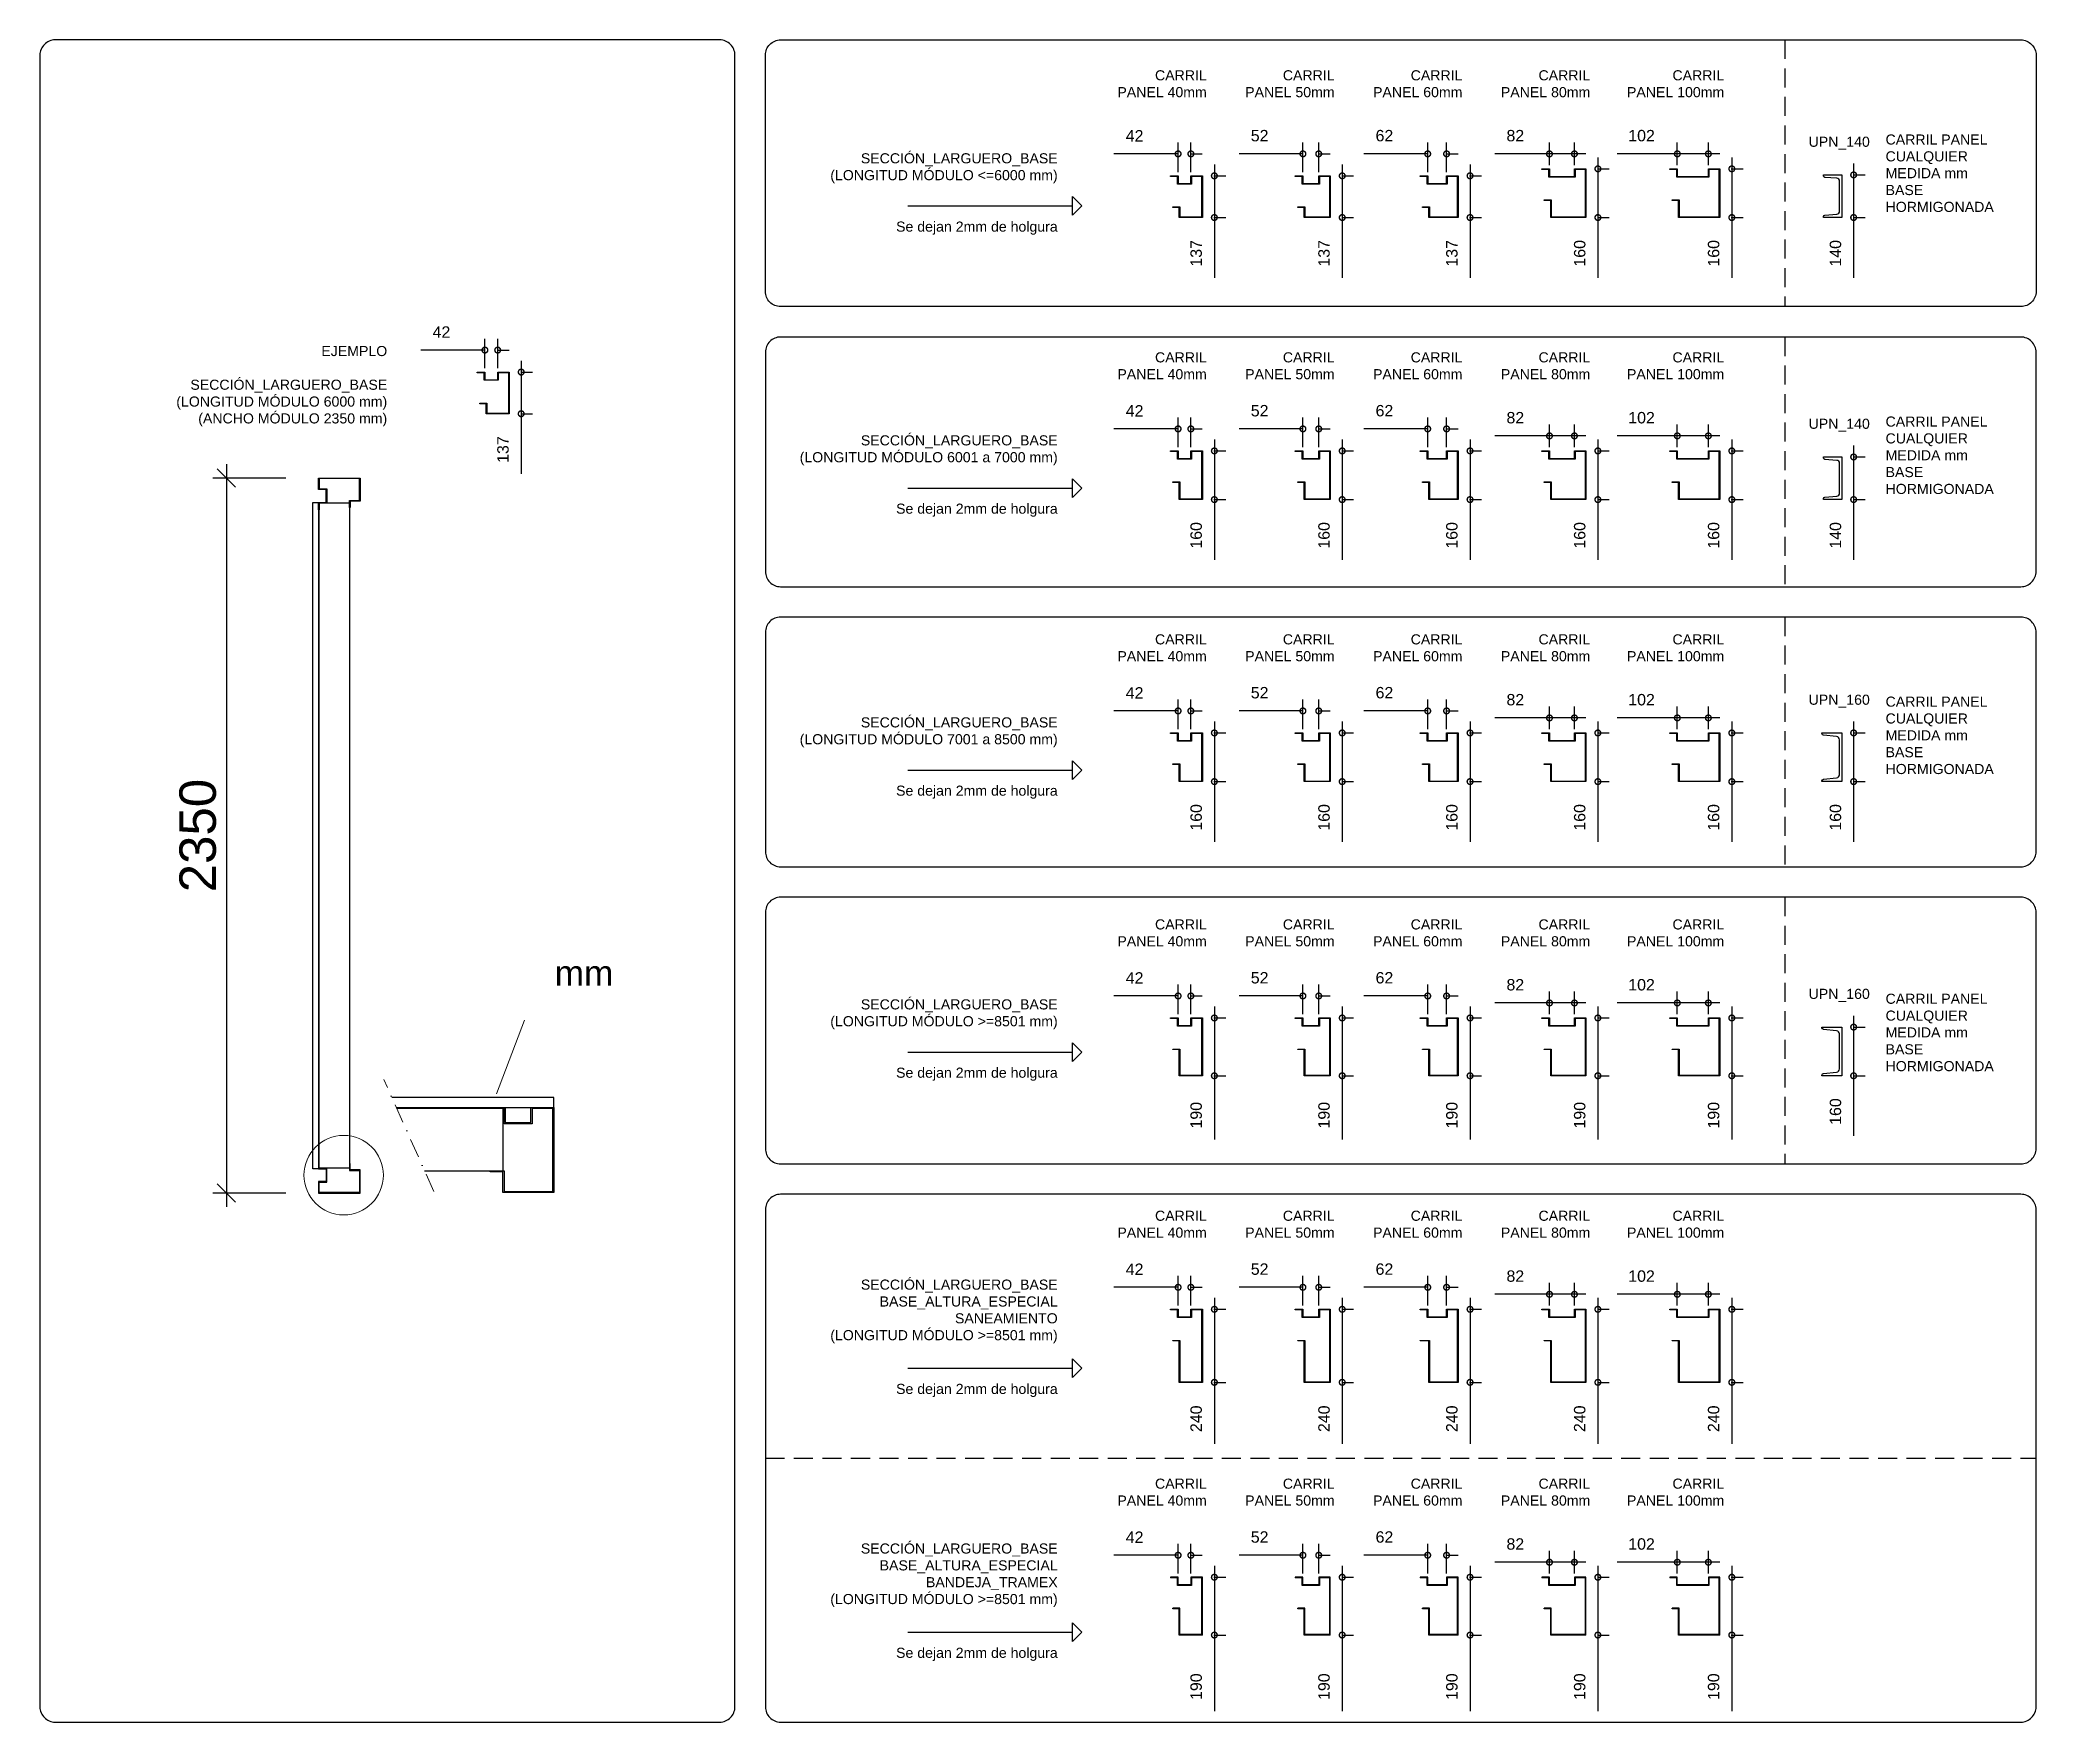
# Model space of a CAD drawing. Header units: millimetres. Extents: x 367645 to 474957, y -134457 to -104992.
# Drawn here: x 425905 to 432465, y -112646 to -107118 of the extents above; entities that cross this region are included whole.
import ezdxf
from ezdxf.enums import TextEntityAlignment as Align

# ---------------------------------------------------------------- set-up
doc = ezdxf.new("R2010")
doc.units = ezdxf.units.MM
doc.header["$LTSCALE"] = 25
doc.header["$PDMODE"] = 35
doc.header["$PDSIZE"] = 5
doc.linetypes.add('TRAZO_Y_PUNTO2', pattern=[0.5, 0.25, -0.125, 0, -0.125])
doc.linetypes.add('TRAZOS2', pattern=[0.375, 0.25, -0.125])
for name, color, linetype in [('CARRIL', 3, 'Continuous'), ('CORREAS', 4, 'Continuous'), ('CUADROS', 2, 'Continuous'), ('PL-CER-DIB', 3, 'Continuous'), ('TEXTO', 2, 'Continuous')]:
    doc.layers.add(name, color=color, linetype=linetype)
doc.layers.add('Cotas', color=1, linetype='Continuous', lineweight=13)
doc.styles.add('ARIAL', font='arial.ttf')
doc.styles.add('ROMANS', font='romans.shx', dxfattribs={"width": 0.75})
doc.dimstyles.new('PMP-T-60', dxfattribs={"dimscale": 60, "dimtxt": 1.8, "dimasz": 1, "dimexe": 0.75, "dimexo": 1.8, "dimgap": 0.54, "dimtad": 1, "dimdec": 0, "dimzin": 0, "dimdsep": 46, "dimtxsty": 'ROMANS', "dimblk1": 'OBLIQUE', "dimblk2": 'OBLIQUE', "dimsah": 1, "dimcen": 1, "dimdle": 0.75, "dimadec": 0, "dimazin": 0, "dimtfac": 1, "dimtdec": 0, "dimtofl": 0, "dimtmove": 0, "dimatfit": 3, "dimldrblk": 'OBLIQUE', "dimfxl": 1, "dimtolj": 1, "dimtzin": 0, "dimarcsym": 0})
doc.dimstyles.new('PMP-T-75', dxfattribs={"dimscale": 75, "dimtxt": 1.8, "dimasz": 1, "dimexe": 0.75, "dimexo": 1.8, "dimgap": 0.54, "dimtad": 1, "dimdec": 0, "dimzin": 0, "dimdsep": 46, "dimtxsty": 'ROMANS', "dimblk1": 'OBLIQUE', "dimblk2": 'OBLIQUE', "dimsah": 1, "dimcen": 1, "dimdle": 0.75, "dimadec": 0, "dimazin": 0, "dimtfac": 1, "dimtdec": 0, "dimtofl": 0, "dimtmove": 0, "dimatfit": 3, "dimldrblk": 'OBLIQUE', "dimfxl": 1, "dimtolj": 1, "dimtzin": 0, "dimarcsym": 0})

# ---------------------------------------------------------------- blocks, each defined once
blk = doc.blocks.new('_DotSmall')
at = {"color": 0, "linetype": 'ByBlock', "const_width": 0.5}
blk.add_lwpolyline([(-0.0625, 0, 1), (0.0625, 0, 1)], format="xyb", close=True, dxfattribs=at)
blk = doc.blocks.new('*D570')
at = {"color": 0, "lineweight": -2, "transparency": 16777216}
for p, q in [((3740.3, 2389.5), (3529.5, 2389.5)), ((3740.3, 2329.8), (3740.3, 2427)), ((3782.3, 2329.8), (3782.3, 2427)), ((3782.3, 2389.5), (3819.8, 2389.5))]:
    blk.add_line(p, q, dxfattribs=at)
at = {"layer": 'Defpoints', "color": 0, "transparency": 16777216}
for p in [(3740.3, 2389.5), (3740.3, 2292.3), (3782.3, 2292.3)]:
    blk.add_point(p, dxfattribs=at)
at = {"color": 0, "lineweight": -2, "transparency": 16777216, "xscale": 37.5, "yscale": 37.5, "zscale": 37.5}
blk.add_blockref('_DotSmall', (3740.3, 2389.5), dxfattribs=at)
at = {"color": 0, "lineweight": -2, "transparency": 16777216, "xscale": 37.5, "yscale": 37.5, "zscale": 37.5, "rotation": 180}
blk.add_blockref('_DotSmall', (3782.3, 2389.5), dxfattribs=at)
at = {"color": 0, "transparency": 16777216, "insert": (3597.4, 2448.9), "char_height": 37.5, "attachment_point": 5, "style": 'ARIAL'}
blk.add_mtext('\\A1;42', dxfattribs=at)
blk = doc.blocks.new('_OBLIQUE')
at = {"color": 0, "linetype": 'ByBlock'}
blk.add_line((-0.5, -0.5), (0.5, 0.5), dxfattribs=at)
blk = doc.blocks.new('*D571')
at = {"color": 0, "lineweight": -2, "transparency": 16777216}
for p, q in [((3857.8, 2317.3), (3897, 2317.3)), ((3859.5, 2354.8), (3859.5, 2180.3)), ((3857.8, 2180.3), (3897, 2180.3)), ((3859.5, 2180.3), (3859.5, 1982.4))]:
    blk.add_line(p, q, dxfattribs=at)
at = {"layer": 'Defpoints', "color": 0, "transparency": 16777216}
for p in [(3820.3, 2317.3), (3820.3, 2180.3), (3859.5, 2180.3)]:
    blk.add_point(p, dxfattribs=at)
at = {"color": 0, "lineweight": -2, "transparency": 16777216, "xscale": 37.5, "yscale": 37.5, "zscale": 37.5}
for p, rotation in [((3859.5, 2317.3), 90), ((3859.5, 2180.3), 270)]:
    blk.add_blockref('_DotSmall', p, dxfattribs=dict(at, rotation=rotation))
at = {"color": 0, "transparency": 16777216, "insert": (3799.8, 2062.6), "char_height": 37.5, "attachment_point": 5, "rotation": 90, "style": 'ARIAL'}
blk.add_mtext('\\A1;137', dxfattribs=at)
blk = doc.blocks.new('*D572')
at = {"color": 0, "lineweight": -2, "transparency": 16777216}
for p, q in [((4150.5, 2389.5), (3941.1, 2389.5)), ((4150.5, 2329.8), (4150.5, 2427)), ((4202.5, 2329.8), (4202.5, 2427)), ((4202.5, 2389.5), (4240, 2389.5))]:
    blk.add_line(p, q, dxfattribs=at)
at = {"layer": 'Defpoints', "color": 0, "transparency": 16777216}
for p in [(4150.5, 2389.5), (4150.5, 2292.3), (4202.5, 2292.3)]:
    blk.add_point(p, dxfattribs=at)
at = {"color": 0, "lineweight": -2, "transparency": 16777216, "xscale": 37.5, "yscale": 37.5, "zscale": 37.5}
blk.add_blockref('_DotSmall', (4150.5, 2389.5), dxfattribs=at)
at = {"color": 0, "lineweight": -2, "transparency": 16777216, "xscale": 37.5, "yscale": 37.5, "zscale": 37.5, "rotation": 180}
blk.add_blockref('_DotSmall', (4202.5, 2389.5), dxfattribs=at)
at = {"color": 0, "transparency": 16777216, "insert": (4008.3, 2449.2), "char_height": 37.5, "attachment_point": 5, "style": 'ARIAL'}
blk.add_mtext('\\A1;52', dxfattribs=at)
blk = doc.blocks.new('*D573')
at = {"color": 0, "lineweight": -2, "transparency": 16777216}
for p, q in [((4278, 2317.3), (4317.1, 2317.3)), ((4279.6, 2354.8), (4279.6, 2180.3)), ((4278, 2180.3), (4317.1, 2180.3)), ((4279.6, 2180.3), (4279.6, 1982.4))]:
    blk.add_line(p, q, dxfattribs=at)
at = {"layer": 'Defpoints', "color": 0, "transparency": 16777216}
for p in [(4240.5, 2317.3), (4240.5, 2180.3), (4279.6, 2180.3)]:
    blk.add_point(p, dxfattribs=at)
at = {"color": 0, "lineweight": -2, "transparency": 16777216, "xscale": 37.5, "yscale": 37.5, "zscale": 37.5}
for p, rotation in [((4279.6, 2317.3), 90), ((4279.6, 2180.3), 270)]:
    blk.add_blockref('_DotSmall', p, dxfattribs=dict(at, rotation=rotation))
at = {"color": 0, "transparency": 16777216, "insert": (4219.9, 2062.6), "char_height": 37.5, "attachment_point": 5, "rotation": 90, "style": 'ARIAL'}
blk.add_mtext('\\A1;137', dxfattribs=at)
blk = doc.blocks.new('*D574')
at = {"color": 0, "lineweight": -2, "transparency": 16777216}
for p, q in [((4560.6, 2389.5), (4351, 2389.5)), ((4560.6, 2329.8), (4560.6, 2427)), ((4622.6, 2329.8), (4622.6, 2427)), ((4622.6, 2389.5), (4660.1, 2389.5))]:
    blk.add_line(p, q, dxfattribs=at)
at = {"layer": 'Defpoints', "color": 0, "transparency": 16777216}
for p in [(4560.6, 2389.5), (4560.6, 2292.3), (4622.6, 2292.3)]:
    blk.add_point(p, dxfattribs=at)
at = {"color": 0, "lineweight": -2, "transparency": 16777216, "xscale": 37.5, "yscale": 37.5, "zscale": 37.5}
blk.add_blockref('_DotSmall', (4560.6, 2389.5), dxfattribs=at)
at = {"color": 0, "lineweight": -2, "transparency": 16777216, "xscale": 37.5, "yscale": 37.5, "zscale": 37.5, "rotation": 180}
blk.add_blockref('_DotSmall', (4622.6, 2389.5), dxfattribs=at)
at = {"color": 0, "transparency": 16777216, "insert": (4418.3, 2449.2), "char_height": 37.5, "attachment_point": 5, "style": 'ARIAL'}
blk.add_mtext('\\A1;62', dxfattribs=at)
blk = doc.blocks.new('*D575')
at = {"color": 0, "lineweight": -2, "transparency": 16777216}
for p, q in [((4698.1, 2317.3), (4737.2, 2317.3)), ((4699.7, 2354.8), (4699.7, 2180.3)), ((4698.1, 2180.3), (4737.2, 2180.3)), ((4699.7, 2180.3), (4699.7, 1982.4))]:
    blk.add_line(p, q, dxfattribs=at)
at = {"layer": 'Defpoints', "color": 0, "transparency": 16777216}
for p in [(4660.6, 2317.3), (4660.6, 2180.3), (4699.7, 2180.3)]:
    blk.add_point(p, dxfattribs=at)
at = {"color": 0, "lineweight": -2, "transparency": 16777216, "xscale": 37.5, "yscale": 37.5, "zscale": 37.5}
for p, rotation in [((4699.7, 2317.3), 90), ((4699.7, 2180.3), 270)]:
    blk.add_blockref('_DotSmall', p, dxfattribs=dict(at, rotation=rotation))
at = {"color": 0, "transparency": 16777216, "insert": (4640.1, 2062.6), "char_height": 37.5, "attachment_point": 5, "rotation": 90, "style": 'ARIAL'}
blk.add_mtext('\\A1;137', dxfattribs=at)
blk = doc.blocks.new('*D576')
at = {"color": 0, "lineweight": -2, "transparency": 16777216}
for p, q in [((4960.7, 2389.5), (4781.3, 2389.5)), ((4960.7, 2352.8), (4960.7, 2427)), ((5080.2, 2389.5), (4960.7, 2389.5)), ((5042.7, 2352.8), (5042.7, 2427))]:
    blk.add_line(p, q, dxfattribs=at)
at = {"layer": 'Defpoints', "color": 0, "transparency": 16777216}
for p in [(4960.7, 2389.5), (4960.7, 2315.3), (5042.7, 2315.3)]:
    blk.add_point(p, dxfattribs=at)
at = {"color": 0, "lineweight": -2, "transparency": 16777216, "xscale": 37.5, "yscale": 37.5, "zscale": 37.5, "rotation": 180}
blk.add_blockref('_DotSmall', (4960.7, 2389.5), dxfattribs=at)
at = {"color": 0, "lineweight": -2, "transparency": 16777216, "xscale": 37.5, "yscale": 37.5, "zscale": 37.5}
blk.add_blockref('_DotSmall', (5042.7, 2389.5), dxfattribs=at)
at = {"color": 0, "transparency": 16777216, "insert": (4848.5, 2449.2), "char_height": 37.5, "attachment_point": 5, "style": 'ARIAL'}
blk.add_mtext('\\A1;82', dxfattribs=at)
blk = doc.blocks.new('*D577')
at = {"color": 0, "lineweight": -2, "transparency": 16777216}
for p, q in [((5119.8, 2377.8), (5119.8, 2180.3)), ((5118.2, 2340.3), (5157.3, 2340.3)), ((5118.2, 2180.3), (5157.3, 2180.3)), ((5119.8, 2180.3), (5119.8, 1982.6))]:
    blk.add_line(p, q, dxfattribs=at)
at = {"layer": 'Defpoints', "color": 0, "transparency": 16777216}
for p in [(5080.7, 2340.3), (5080.7, 2180.3), (5119.8, 2180.3)]:
    blk.add_point(p, dxfattribs=at)
at = {"color": 0, "lineweight": -2, "transparency": 16777216, "xscale": 37.5, "yscale": 37.5, "zscale": 37.5}
for p, rotation in [((5119.8, 2340.3), 90), ((5119.8, 2180.3), 270)]:
    blk.add_blockref('_DotSmall', p, dxfattribs=dict(at, rotation=rotation))
at = {"color": 0, "transparency": 16777216, "insert": (5060.2, 2062.7), "char_height": 37.5, "attachment_point": 5, "rotation": 90, "style": 'ARIAL'}
blk.add_mtext('\\A1;160', dxfattribs=at)
blk = doc.blocks.new('*D578')
at = {"color": 0, "lineweight": -2, "transparency": 16777216}
for p, q in [((5380.8, 2389.5), (5183.4, 2389.5)), ((5380.8, 2352.8), (5380.8, 2427)), ((5520.3, 2389.5), (5380.8, 2389.5)), ((5482.8, 2352.8), (5482.8, 2427))]:
    blk.add_line(p, q, dxfattribs=at)
at = {"layer": 'Defpoints', "color": 0, "transparency": 16777216}
for p in [(5380.8, 2389.5), (5380.8, 2315.3), (5482.8, 2315.3)]:
    blk.add_point(p, dxfattribs=at)
at = {"color": 0, "lineweight": -2, "transparency": 16777216, "xscale": 37.5, "yscale": 37.5, "zscale": 37.5, "rotation": 180}
blk.add_blockref('_DotSmall', (5380.8, 2389.5), dxfattribs=at)
at = {"color": 0, "lineweight": -2, "transparency": 16777216, "xscale": 37.5, "yscale": 37.5, "zscale": 37.5}
blk.add_blockref('_DotSmall', (5482.8, 2389.5), dxfattribs=at)
at = {"color": 0, "transparency": 16777216, "insert": (5263.3, 2449.2), "char_height": 37.5, "attachment_point": 5, "style": 'ARIAL'}
blk.add_mtext('\\A1;102', dxfattribs=at)
blk = doc.blocks.new('*D579')
at = {"color": 0, "lineweight": -2, "transparency": 16777216}
for p, q in [((5560, 2377.8), (5560, 2180.3)), ((5558.3, 2340.3), (5597.5, 2340.3)), ((5558.3, 2180.3), (5597.5, 2180.3)), ((5560, 2180.3), (5560, 1982.6))]:
    blk.add_line(p, q, dxfattribs=at)
at = {"layer": 'Defpoints', "color": 0, "transparency": 16777216}
for p in [(5520.8, 2340.3), (5520.8, 2180.3), (5560, 2180.3)]:
    blk.add_point(p, dxfattribs=at)
at = {"color": 0, "lineweight": -2, "transparency": 16777216, "xscale": 37.5, "yscale": 37.5, "zscale": 37.5}
for p, rotation in [((5560, 2340.3), 90), ((5560, 2180.3), 270)]:
    blk.add_blockref('_DotSmall', p, dxfattribs=dict(at, rotation=rotation))
at = {"color": 0, "transparency": 16777216, "insert": (5500.3, 2062.7), "char_height": 37.5, "attachment_point": 5, "rotation": 90, "style": 'ARIAL'}
blk.add_mtext('\\A1;160', dxfattribs=at)
blk = doc.blocks.new('*D620')
at = {"color": 0, "lineweight": -2, "transparency": 16777216}
for p, q in [((3740.3, 1425.9), (3740.3, 1523.2)), ((3782.3, 1425.9), (3782.3, 1523.2)), ((3740.3, 1485.7), (3529.5, 1485.7)), ((3782.3, 1485.7), (3819.8, 1485.7))]:
    blk.add_line(p, q, dxfattribs=at)
at = {"layer": 'Defpoints', "color": 0, "transparency": 16777216}
for p in [(3740.3, 1485.7), (3740.3, 1388.4), (3782.3, 1388.4)]:
    blk.add_point(p, dxfattribs=at)
at = {"color": 0, "lineweight": -2, "transparency": 16777216, "xscale": 37.5, "yscale": 37.5, "zscale": 37.5}
blk.add_blockref('_DotSmall', (3740.3, 1485.7), dxfattribs=at)
at = {"color": 0, "lineweight": -2, "transparency": 16777216, "xscale": 37.5, "yscale": 37.5, "zscale": 37.5, "rotation": 180}
blk.add_blockref('_DotSmall', (3782.3, 1485.7), dxfattribs=at)
at = {"color": 0, "transparency": 16777216, "insert": (3597.4, 1545), "char_height": 37.5, "attachment_point": 5, "style": 'ARIAL'}
blk.add_mtext('\\A1;42', dxfattribs=at)
blk = doc.blocks.new('*D621')
at = {"color": 0, "lineweight": -2, "transparency": 16777216}
for p, q in [((3859.5, 1450.9), (3859.5, 1253.4)), ((3857.8, 1413.4), (3897, 1413.4)), ((3857.8, 1253.4), (3897, 1253.4)), ((3859.5, 1253.4), (3859.5, 1055.7))]:
    blk.add_line(p, q, dxfattribs=at)
at = {"layer": 'Defpoints', "color": 0, "transparency": 16777216}
for p in [(3820.3, 1413.4), (3820.3, 1253.4), (3859.5, 1253.4)]:
    blk.add_point(p, dxfattribs=at)
at = {"color": 0, "lineweight": -2, "transparency": 16777216, "xscale": 37.5, "yscale": 37.5, "zscale": 37.5}
for p, rotation in [((3859.5, 1413.4), 90), ((3859.5, 1253.4), 270)]:
    blk.add_blockref('_DotSmall', p, dxfattribs=dict(at, rotation=rotation))
at = {"color": 0, "transparency": 16777216, "insert": (3799.8, 1135.8), "char_height": 37.5, "attachment_point": 5, "rotation": 90, "style": 'ARIAL'}
blk.add_mtext('\\A1;160', dxfattribs=at)
blk = doc.blocks.new('*D622')
at = {"color": 0, "lineweight": -2, "transparency": 16777216}
for p, q in [((4150.5, 1425.9), (4150.5, 1523.2)), ((4202.5, 1425.9), (4202.5, 1523.2)), ((4150.5, 1485.7), (3941.1, 1485.7)), ((4202.5, 1485.7), (4240, 1485.7))]:
    blk.add_line(p, q, dxfattribs=at)
at = {"layer": 'Defpoints', "color": 0, "transparency": 16777216}
for p in [(4150.5, 1485.7), (4150.5, 1388.4), (4202.5, 1388.4)]:
    blk.add_point(p, dxfattribs=at)
at = {"color": 0, "lineweight": -2, "transparency": 16777216, "xscale": 37.5, "yscale": 37.5, "zscale": 37.5}
blk.add_blockref('_DotSmall', (4150.5, 1485.7), dxfattribs=at)
at = {"color": 0, "lineweight": -2, "transparency": 16777216, "xscale": 37.5, "yscale": 37.5, "zscale": 37.5, "rotation": 180}
blk.add_blockref('_DotSmall', (4202.5, 1485.7), dxfattribs=at)
at = {"color": 0, "transparency": 16777216, "insert": (4008.3, 1545.3), "char_height": 37.5, "attachment_point": 5, "style": 'ARIAL'}
blk.add_mtext('\\A1;52', dxfattribs=at)
blk = doc.blocks.new('*D623')
at = {"color": 0, "lineweight": -2, "transparency": 16777216}
for p, q in [((4279.6, 1450.9), (4279.6, 1253.4)), ((4278, 1413.4), (4317.1, 1413.4)), ((4278, 1253.4), (4317.1, 1253.4)), ((4279.6, 1253.4), (4279.6, 1055.7))]:
    blk.add_line(p, q, dxfattribs=at)
at = {"layer": 'Defpoints', "color": 0, "transparency": 16777216}
for p in [(4240.5, 1413.4), (4240.5, 1253.4), (4279.6, 1253.4)]:
    blk.add_point(p, dxfattribs=at)
at = {"color": 0, "lineweight": -2, "transparency": 16777216, "xscale": 37.5, "yscale": 37.5, "zscale": 37.5}
for p, rotation in [((4279.6, 1413.4), 90), ((4279.6, 1253.4), 270)]:
    blk.add_blockref('_DotSmall', p, dxfattribs=dict(at, rotation=rotation))
at = {"color": 0, "transparency": 16777216, "insert": (4220, 1135.8), "char_height": 37.5, "attachment_point": 5, "rotation": 90, "style": 'ARIAL'}
blk.add_mtext('\\A1;160', dxfattribs=at)
blk = doc.blocks.new('*D624')
at = {"color": 0, "lineweight": -2, "transparency": 16777216}
for p, q in [((4560.6, 1425.9), (4560.6, 1523.2)), ((4622.6, 1425.9), (4622.6, 1523.2)), ((4560.6, 1485.7), (4351, 1485.7)), ((4622.6, 1485.7), (4660.1, 1485.7))]:
    blk.add_line(p, q, dxfattribs=at)
at = {"layer": 'Defpoints', "color": 0, "transparency": 16777216}
for p in [(4560.6, 1485.7), (4560.6, 1388.4), (4622.6, 1388.4)]:
    blk.add_point(p, dxfattribs=at)
at = {"color": 0, "lineweight": -2, "transparency": 16777216, "xscale": 37.5, "yscale": 37.5, "zscale": 37.5}
blk.add_blockref('_DotSmall', (4560.6, 1485.7), dxfattribs=at)
at = {"color": 0, "lineweight": -2, "transparency": 16777216, "xscale": 37.5, "yscale": 37.5, "zscale": 37.5, "rotation": 180}
blk.add_blockref('_DotSmall', (4622.6, 1485.7), dxfattribs=at)
at = {"color": 0, "transparency": 16777216, "insert": (4418.3, 1545.3), "char_height": 37.5, "attachment_point": 5, "style": 'ARIAL'}
blk.add_mtext('\\A1;62', dxfattribs=at)
blk = doc.blocks.new('*D625')
at = {"color": 0, "lineweight": -2, "transparency": 16777216}
for p, q in [((4699.7, 1450.9), (4699.7, 1253.4)), ((4698.1, 1413.4), (4737.2, 1413.4)), ((4698.1, 1253.4), (4737.2, 1253.4)), ((4699.7, 1253.4), (4699.7, 1055.7))]:
    blk.add_line(p, q, dxfattribs=at)
at = {"layer": 'Defpoints', "color": 0, "transparency": 16777216}
for p in [(4660.6, 1413.4), (4660.6, 1253.4), (4699.7, 1253.4)]:
    blk.add_point(p, dxfattribs=at)
at = {"color": 0, "lineweight": -2, "transparency": 16777216, "xscale": 37.5, "yscale": 37.5, "zscale": 37.5}
for p, rotation in [((4699.7, 1413.4), 90), ((4699.7, 1253.4), 270)]:
    blk.add_blockref('_DotSmall', p, dxfattribs=dict(at, rotation=rotation))
at = {"color": 0, "transparency": 16777216, "insert": (4640.1, 1135.8), "char_height": 37.5, "attachment_point": 5, "rotation": 90, "style": 'ARIAL'}
blk.add_mtext('\\A1;160', dxfattribs=at)
blk = doc.blocks.new('*D626')
at = {"color": 0, "lineweight": -2, "transparency": 16777216}
for p, q in [((4960.7, 1462.7), (4781.3, 1462.7)), ((4960.7, 1425.9), (4960.7, 1500.2)), ((5080.2, 1462.7), (4960.7, 1462.7)), ((5042.7, 1425.9), (5042.7, 1500.2))]:
    blk.add_line(p, q, dxfattribs=at)
at = {"layer": 'Defpoints', "color": 0, "transparency": 16777216}
for p in [(4960.7, 1462.7), (4960.7, 1388.4), (5042.7, 1388.4)]:
    blk.add_point(p, dxfattribs=at)
at = {"color": 0, "lineweight": -2, "transparency": 16777216, "xscale": 37.5, "yscale": 37.5, "zscale": 37.5, "rotation": 180}
blk.add_blockref('_DotSmall', (4960.7, 1462.7), dxfattribs=at)
at = {"color": 0, "lineweight": -2, "transparency": 16777216, "xscale": 37.5, "yscale": 37.5, "zscale": 37.5}
blk.add_blockref('_DotSmall', (5042.7, 1462.7), dxfattribs=at)
at = {"color": 0, "transparency": 16777216, "insert": (4848.5, 1522.3), "char_height": 37.5, "attachment_point": 5, "style": 'ARIAL'}
blk.add_mtext('\\A1;82', dxfattribs=at)
blk = doc.blocks.new('*D627')
at = {"color": 0, "lineweight": -2, "transparency": 16777216}
for p, q in [((5119.8, 1450.9), (5119.8, 1253.4)), ((5118.2, 1413.4), (5157.3, 1413.4)), ((5118.2, 1253.4), (5157.3, 1253.4)), ((5119.8, 1253.4), (5119.8, 1055.7))]:
    blk.add_line(p, q, dxfattribs=at)
at = {"layer": 'Defpoints', "color": 0, "transparency": 16777216}
for p in [(5080.7, 1413.4), (5080.7, 1253.4), (5119.8, 1253.4)]:
    blk.add_point(p, dxfattribs=at)
at = {"color": 0, "lineweight": -2, "transparency": 16777216, "xscale": 37.5, "yscale": 37.5, "zscale": 37.5}
for p, rotation in [((5119.8, 1413.4), 90), ((5119.8, 1253.4), 270)]:
    blk.add_blockref('_DotSmall', p, dxfattribs=dict(at, rotation=rotation))
at = {"color": 0, "transparency": 16777216, "insert": (5060.2, 1135.8), "char_height": 37.5, "attachment_point": 5, "rotation": 90, "style": 'ARIAL'}
blk.add_mtext('\\A1;160', dxfattribs=at)
blk = doc.blocks.new('*D628')
at = {"color": 0, "lineweight": -2, "transparency": 16777216}
for p, q in [((5380.8, 1462.7), (5183.4, 1462.7)), ((5380.8, 1425.9), (5380.8, 1500.2)), ((5520.3, 1462.7), (5380.8, 1462.7)), ((5482.8, 1425.9), (5482.8, 1500.2))]:
    blk.add_line(p, q, dxfattribs=at)
at = {"layer": 'Defpoints', "color": 0, "transparency": 16777216}
for p in [(5380.8, 1462.7), (5380.8, 1388.4), (5482.8, 1388.4)]:
    blk.add_point(p, dxfattribs=at)
at = {"color": 0, "lineweight": -2, "transparency": 16777216, "xscale": 37.5, "yscale": 37.5, "zscale": 37.5, "rotation": 180}
blk.add_blockref('_DotSmall', (5380.8, 1462.7), dxfattribs=at)
at = {"color": 0, "lineweight": -2, "transparency": 16777216, "xscale": 37.5, "yscale": 37.5, "zscale": 37.5}
blk.add_blockref('_DotSmall', (5482.8, 1462.7), dxfattribs=at)
at = {"color": 0, "transparency": 16777216, "insert": (5263.3, 1522.3), "char_height": 37.5, "attachment_point": 5, "style": 'ARIAL'}
blk.add_mtext('\\A1;102', dxfattribs=at)
blk = doc.blocks.new('*D629')
at = {"color": 0, "lineweight": -2, "transparency": 16777216}
for p, q in [((5560, 1450.9), (5560, 1253.4)), ((5558.3, 1413.4), (5597.5, 1413.4)), ((5558.3, 1253.4), (5597.5, 1253.4)), ((5560, 1253.4), (5560, 1055.7))]:
    blk.add_line(p, q, dxfattribs=at)
at = {"layer": 'Defpoints', "color": 0, "transparency": 16777216}
for p in [(5520.8, 1413.4), (5520.8, 1253.4), (5560, 1253.4)]:
    blk.add_point(p, dxfattribs=at)
at = {"color": 0, "lineweight": -2, "transparency": 16777216, "xscale": 37.5, "yscale": 37.5, "zscale": 37.5}
for p, rotation in [((5560, 1413.4), 90), ((5560, 1253.4), 270)]:
    blk.add_blockref('_DotSmall', p, dxfattribs=dict(at, rotation=rotation))
at = {"color": 0, "transparency": 16777216, "insert": (5500.3, 1135.8), "char_height": 37.5, "attachment_point": 5, "rotation": 90, "style": 'ARIAL'}
blk.add_mtext('\\A1;160', dxfattribs=at)
blk = doc.blocks.new('*D593')
at = {"color": 0, "lineweight": -2, "transparency": 16777216}
for p, q in [((3740.3, 499.1), (3740.3, 596.4)), ((3782.3, 499.1), (3782.3, 596.4)), ((3740.3, 558.9), (3529.5, 558.9)), ((3782.3, 558.9), (3819.8, 558.9))]:
    blk.add_line(p, q, dxfattribs=at)
at = {"layer": 'Defpoints', "color": 0, "transparency": 16777216}
for p in [(3740.3, 558.9), (3740.3, 461.6), (3782.3, 461.6)]:
    blk.add_point(p, dxfattribs=at)
at = {"color": 0, "lineweight": -2, "transparency": 16777216, "xscale": 37.5, "yscale": 37.5, "zscale": 37.5}
blk.add_blockref('_DotSmall', (3740.3, 558.9), dxfattribs=at)
at = {"color": 0, "lineweight": -2, "transparency": 16777216, "xscale": 37.5, "yscale": 37.5, "zscale": 37.5, "rotation": 180}
blk.add_blockref('_DotSmall', (3782.3, 558.9), dxfattribs=at)
at = {"color": 0, "transparency": 16777216, "insert": (3597.4, 618.2), "char_height": 37.5, "attachment_point": 5, "style": 'ARIAL'}
blk.add_mtext('\\A1;42', dxfattribs=at)
blk = doc.blocks.new('*D594')
at = {"color": 0, "lineweight": -2, "transparency": 16777216}
for p, q in [((3857.8, 486.6), (3897, 486.6)), ((3859.5, 524.1), (3859.5, 326.6)), ((3857.8, 326.6), (3897, 326.6)), ((3859.5, 326.6), (3859.5, 128.9))]:
    blk.add_line(p, q, dxfattribs=at)
at = {"layer": 'Defpoints', "color": 0, "transparency": 16777216}
for p in [(3820.3, 486.6), (3820.3, 326.6), (3859.5, 326.6)]:
    blk.add_point(p, dxfattribs=at)
at = {"color": 0, "lineweight": -2, "transparency": 16777216, "xscale": 37.5, "yscale": 37.5, "zscale": 37.5}
for p, rotation in [((3859.5, 486.6), 90), ((3859.5, 326.6), 270)]:
    blk.add_blockref('_DotSmall', p, dxfattribs=dict(at, rotation=rotation))
at = {"color": 0, "transparency": 16777216, "insert": (3799.8, 209), "char_height": 37.5, "attachment_point": 5, "rotation": 90, "style": 'ARIAL'}
blk.add_mtext('\\A1;160', dxfattribs=at)
blk = doc.blocks.new('*D601')
at = {"color": 0, "lineweight": -2, "transparency": 16777216}
for p, q in [((4150.5, 499.1), (4150.5, 596.4)), ((4202.5, 499.1), (4202.5, 596.4)), ((4150.5, 558.9), (3941.1, 558.9)), ((4202.5, 558.9), (4240, 558.9))]:
    blk.add_line(p, q, dxfattribs=at)
at = {"layer": 'Defpoints', "color": 0, "transparency": 16777216}
for p in [(4150.5, 558.9), (4150.5, 461.6), (4202.5, 461.6)]:
    blk.add_point(p, dxfattribs=at)
at = {"color": 0, "lineweight": -2, "transparency": 16777216, "xscale": 37.5, "yscale": 37.5, "zscale": 37.5}
blk.add_blockref('_DotSmall', (4150.5, 558.9), dxfattribs=at)
at = {"color": 0, "lineweight": -2, "transparency": 16777216, "xscale": 37.5, "yscale": 37.5, "zscale": 37.5, "rotation": 180}
blk.add_blockref('_DotSmall', (4202.5, 558.9), dxfattribs=at)
at = {"color": 0, "transparency": 16777216, "insert": (4008.3, 618.6), "char_height": 37.5, "attachment_point": 5, "style": 'ARIAL'}
blk.add_mtext('\\A1;52', dxfattribs=at)
blk = doc.blocks.new('*D602')
at = {"color": 0, "lineweight": -2, "transparency": 16777216}
for p, q in [((4278, 486.6), (4317.1, 486.6)), ((4279.6, 524.1), (4279.6, 326.6)), ((4278, 326.6), (4317.1, 326.6)), ((4279.6, 326.6), (4279.6, 128.9))]:
    blk.add_line(p, q, dxfattribs=at)
at = {"layer": 'Defpoints', "color": 0, "transparency": 16777216}
for p in [(4240.5, 486.6), (4240.5, 326.6), (4279.6, 326.6)]:
    blk.add_point(p, dxfattribs=at)
at = {"color": 0, "lineweight": -2, "transparency": 16777216, "xscale": 37.5, "yscale": 37.5, "zscale": 37.5}
for p, rotation in [((4279.6, 486.6), 90), ((4279.6, 326.6), 270)]:
    blk.add_blockref('_DotSmall', p, dxfattribs=dict(at, rotation=rotation))
at = {"color": 0, "transparency": 16777216, "insert": (4220, 209), "char_height": 37.5, "attachment_point": 5, "rotation": 90, "style": 'ARIAL'}
blk.add_mtext('\\A1;160', dxfattribs=at)
blk = doc.blocks.new('*D603')
at = {"color": 0, "lineweight": -2, "transparency": 16777216}
for p, q in [((4560.6, 499.1), (4560.6, 596.4)), ((4622.6, 499.1), (4622.6, 596.4)), ((4560.6, 558.9), (4351, 558.9)), ((4622.6, 558.9), (4660.1, 558.9))]:
    blk.add_line(p, q, dxfattribs=at)
at = {"layer": 'Defpoints', "color": 0, "transparency": 16777216}
for p in [(4560.6, 558.9), (4560.6, 461.6), (4622.6, 461.6)]:
    blk.add_point(p, dxfattribs=at)
at = {"color": 0, "lineweight": -2, "transparency": 16777216, "xscale": 37.5, "yscale": 37.5, "zscale": 37.5}
blk.add_blockref('_DotSmall', (4560.6, 558.9), dxfattribs=at)
at = {"color": 0, "lineweight": -2, "transparency": 16777216, "xscale": 37.5, "yscale": 37.5, "zscale": 37.5, "rotation": 180}
blk.add_blockref('_DotSmall', (4622.6, 558.9), dxfattribs=at)
at = {"color": 0, "transparency": 16777216, "insert": (4418.3, 618.6), "char_height": 37.5, "attachment_point": 5, "style": 'ARIAL'}
blk.add_mtext('\\A1;62', dxfattribs=at)
blk = doc.blocks.new('*D604')
at = {"color": 0, "lineweight": -2, "transparency": 16777216}
for p, q in [((4698.1, 486.6), (4737.2, 486.6)), ((4699.7, 524.1), (4699.7, 326.6)), ((4698.1, 326.6), (4737.2, 326.6)), ((4699.7, 326.6), (4699.7, 128.9))]:
    blk.add_line(p, q, dxfattribs=at)
at = {"layer": 'Defpoints', "color": 0, "transparency": 16777216}
for p in [(4660.6, 486.6), (4660.6, 326.6), (4699.7, 326.6)]:
    blk.add_point(p, dxfattribs=at)
at = {"color": 0, "lineweight": -2, "transparency": 16777216, "xscale": 37.5, "yscale": 37.5, "zscale": 37.5}
for p, rotation in [((4699.7, 486.6), 90), ((4699.7, 326.6), 270)]:
    blk.add_blockref('_DotSmall', p, dxfattribs=dict(at, rotation=rotation))
at = {"color": 0, "transparency": 16777216, "insert": (4640.1, 209), "char_height": 37.5, "attachment_point": 5, "rotation": 90, "style": 'ARIAL'}
blk.add_mtext('\\A1;160', dxfattribs=at)
blk = doc.blocks.new('*D605')
at = {"color": 0, "lineweight": -2, "transparency": 16777216}
for p, q in [((4960.7, 535.9), (4781.3, 535.9)), ((4960.7, 499.1), (4960.7, 573.4)), ((5080.2, 535.9), (4960.7, 535.9)), ((5042.7, 499.1), (5042.7, 573.4))]:
    blk.add_line(p, q, dxfattribs=at)
at = {"layer": 'Defpoints', "color": 0, "transparency": 16777216}
for p in [(4960.7, 535.9), (4960.7, 461.6), (5042.7, 461.6)]:
    blk.add_point(p, dxfattribs=at)
at = {"color": 0, "lineweight": -2, "transparency": 16777216, "xscale": 37.5, "yscale": 37.5, "zscale": 37.5, "rotation": 180}
blk.add_blockref('_DotSmall', (4960.7, 535.9), dxfattribs=at)
at = {"color": 0, "lineweight": -2, "transparency": 16777216, "xscale": 37.5, "yscale": 37.5, "zscale": 37.5}
blk.add_blockref('_DotSmall', (5042.7, 535.9), dxfattribs=at)
at = {"color": 0, "transparency": 16777216, "insert": (4848.5, 595.6), "char_height": 37.5, "attachment_point": 5, "style": 'ARIAL'}
blk.add_mtext('\\A1;82', dxfattribs=at)
blk = doc.blocks.new('*D606')
at = {"color": 0, "lineweight": -2, "transparency": 16777216}
for p, q in [((5118.2, 486.6), (5157.3, 486.6)), ((5119.8, 524.1), (5119.8, 326.6)), ((5118.2, 326.6), (5157.3, 326.6)), ((5119.8, 326.6), (5119.8, 128.9))]:
    blk.add_line(p, q, dxfattribs=at)
at = {"layer": 'Defpoints', "color": 0, "transparency": 16777216}
for p in [(5080.7, 486.6), (5080.7, 326.6), (5119.8, 326.6)]:
    blk.add_point(p, dxfattribs=at)
at = {"color": 0, "lineweight": -2, "transparency": 16777216, "xscale": 37.5, "yscale": 37.5, "zscale": 37.5}
for p, rotation in [((5119.8, 486.6), 90), ((5119.8, 326.6), 270)]:
    blk.add_blockref('_DotSmall', p, dxfattribs=dict(at, rotation=rotation))
at = {"color": 0, "transparency": 16777216, "insert": (5060.2, 209), "char_height": 37.5, "attachment_point": 5, "rotation": 90, "style": 'ARIAL'}
blk.add_mtext('\\A1;160', dxfattribs=at)
blk = doc.blocks.new('*D607')
at = {"color": 0, "lineweight": -2, "transparency": 16777216}
for p, q in [((5380.8, 535.9), (5183.4, 535.9)), ((5380.8, 499.1), (5380.8, 573.4)), ((5520.3, 535.9), (5380.8, 535.9)), ((5482.8, 499.1), (5482.8, 573.4))]:
    blk.add_line(p, q, dxfattribs=at)
at = {"layer": 'Defpoints', "color": 0, "transparency": 16777216}
for p in [(5380.8, 535.9), (5380.8, 461.6), (5482.8, 461.6)]:
    blk.add_point(p, dxfattribs=at)
at = {"color": 0, "lineweight": -2, "transparency": 16777216, "xscale": 37.5, "yscale": 37.5, "zscale": 37.5, "rotation": 180}
blk.add_blockref('_DotSmall', (5380.8, 535.9), dxfattribs=at)
at = {"color": 0, "lineweight": -2, "transparency": 16777216, "xscale": 37.5, "yscale": 37.5, "zscale": 37.5}
blk.add_blockref('_DotSmall', (5482.8, 535.9), dxfattribs=at)
at = {"color": 0, "transparency": 16777216, "insert": (5263.3, 595.6), "char_height": 37.5, "attachment_point": 5, "style": 'ARIAL'}
blk.add_mtext('\\A1;102', dxfattribs=at)
blk = doc.blocks.new('*D608')
at = {"color": 0, "lineweight": -2, "transparency": 16777216}
for p, q in [((5558.3, 486.6), (5597.5, 486.6)), ((5560, 524.1), (5560, 326.6)), ((5558.3, 326.6), (5597.5, 326.6)), ((5560, 326.6), (5560, 128.9))]:
    blk.add_line(p, q, dxfattribs=at)
at = {"layer": 'Defpoints', "color": 0, "transparency": 16777216}
for p in [(5520.8, 486.6), (5520.8, 326.6), (5560, 326.6)]:
    blk.add_point(p, dxfattribs=at)
at = {"color": 0, "lineweight": -2, "transparency": 16777216, "xscale": 37.5, "yscale": 37.5, "zscale": 37.5}
for p, rotation in [((5560, 486.6), 90), ((5560, 326.6), 270)]:
    blk.add_blockref('_DotSmall', p, dxfattribs=dict(at, rotation=rotation))
at = {"color": 0, "transparency": 16777216, "insert": (5500.3, 209), "char_height": 37.5, "attachment_point": 5, "rotation": 90, "style": 'ARIAL'}
blk.add_mtext('\\A1;160', dxfattribs=at)
blk = doc.blocks.new('*D595')
at = {"color": 0, "lineweight": -2, "transparency": 16777216}
for p, q in [((3740.3, -377.8), (3529.5, -377.8)), ((3740.3, -437.6), (3740.3, -340.3)), ((3782.3, -437.6), (3782.3, -340.3)), ((3782.3, -377.8), (3819.8, -377.8))]:
    blk.add_line(p, q, dxfattribs=at)
at = {"layer": 'Defpoints', "color": 0, "transparency": 16777216}
for p in [(3740.3, -377.8), (3740.3, -475.1), (3782.3, -475.1)]:
    blk.add_point(p, dxfattribs=at)
at = {"color": 0, "lineweight": -2, "transparency": 16777216, "xscale": 37.5, "yscale": 37.5, "zscale": 37.5}
blk.add_blockref('_DotSmall', (3740.3, -377.8), dxfattribs=at)
at = {"color": 0, "lineweight": -2, "transparency": 16777216, "xscale": 37.5, "yscale": 37.5, "zscale": 37.5, "rotation": 180}
blk.add_blockref('_DotSmall', (3782.3, -377.8), dxfattribs=at)
at = {"color": 0, "transparency": 16777216, "insert": (3597.4, -318.5), "char_height": 37.5, "attachment_point": 5, "style": 'ARIAL'}
blk.add_mtext('\\A1;42', dxfattribs=at)
blk = doc.blocks.new('*D596')
at = {"color": 0, "lineweight": -2, "transparency": 16777216}
for p, q in [((4150.5, -377.8), (3941.1, -377.8)), ((4150.5, -437.6), (4150.5, -340.3)), ((4202.5, -437.6), (4202.5, -340.3)), ((4202.5, -377.8), (4240, -377.8))]:
    blk.add_line(p, q, dxfattribs=at)
at = {"layer": 'Defpoints', "color": 0, "transparency": 16777216}
for p in [(4150.5, -377.8), (4150.5, -475.1), (4202.5, -475.1)]:
    blk.add_point(p, dxfattribs=at)
at = {"color": 0, "lineweight": -2, "transparency": 16777216, "xscale": 37.5, "yscale": 37.5, "zscale": 37.5}
blk.add_blockref('_DotSmall', (4150.5, -377.8), dxfattribs=at)
at = {"color": 0, "lineweight": -2, "transparency": 16777216, "xscale": 37.5, "yscale": 37.5, "zscale": 37.5, "rotation": 180}
blk.add_blockref('_DotSmall', (4202.5, -377.8), dxfattribs=at)
at = {"color": 0, "transparency": 16777216, "insert": (4008.3, -318.2), "char_height": 37.5, "attachment_point": 5, "style": 'ARIAL'}
blk.add_mtext('\\A1;52', dxfattribs=at)
blk = doc.blocks.new('*D597')
at = {"color": 0, "lineweight": -2, "transparency": 16777216}
for p, q in [((4560.6, -377.8), (4351, -377.8)), ((4560.6, -437.6), (4560.6, -340.3)), ((4622.6, -437.6), (4622.6, -340.3)), ((4622.6, -377.8), (4660.1, -377.8))]:
    blk.add_line(p, q, dxfattribs=at)
at = {"layer": 'Defpoints', "color": 0, "transparency": 16777216}
for p in [(4560.6, -377.8), (4560.6, -475.1), (4622.6, -475.1)]:
    blk.add_point(p, dxfattribs=at)
at = {"color": 0, "lineweight": -2, "transparency": 16777216, "xscale": 37.5, "yscale": 37.5, "zscale": 37.5}
blk.add_blockref('_DotSmall', (4560.6, -377.8), dxfattribs=at)
at = {"color": 0, "lineweight": -2, "transparency": 16777216, "xscale": 37.5, "yscale": 37.5, "zscale": 37.5, "rotation": 180}
blk.add_blockref('_DotSmall', (4622.6, -377.8), dxfattribs=at)
at = {"color": 0, "transparency": 16777216, "insert": (4418.3, -318.2), "char_height": 37.5, "attachment_point": 5, "style": 'ARIAL'}
blk.add_mtext('\\A1;62', dxfattribs=at)
blk = doc.blocks.new('*D598')
at = {"color": 0, "lineweight": -2, "transparency": 16777216}
for p, q in [((4960.7, -437.6), (4960.7, -363.3)), ((5042.7, -437.6), (5042.7, -363.3)), ((4960.7, -400.8), (4781.3, -400.8)), ((5080.2, -400.8), (4960.7, -400.8))]:
    blk.add_line(p, q, dxfattribs=at)
at = {"layer": 'Defpoints', "color": 0, "transparency": 16777216}
for p in [(4960.7, -400.8), (4960.7, -475.1), (5042.7, -475.1)]:
    blk.add_point(p, dxfattribs=at)
at = {"color": 0, "lineweight": -2, "transparency": 16777216, "xscale": 37.5, "yscale": 37.5, "zscale": 37.5, "rotation": 180}
blk.add_blockref('_DotSmall', (4960.7, -400.8), dxfattribs=at)
at = {"color": 0, "lineweight": -2, "transparency": 16777216, "xscale": 37.5, "yscale": 37.5, "zscale": 37.5}
blk.add_blockref('_DotSmall', (5042.7, -400.8), dxfattribs=at)
at = {"color": 0, "transparency": 16777216, "insert": (4848.5, -341.2), "char_height": 37.5, "attachment_point": 5, "style": 'ARIAL'}
blk.add_mtext('\\A1;82', dxfattribs=at)
blk = doc.blocks.new('*D599')
at = {"color": 0, "lineweight": -2, "transparency": 16777216}
for p, q in [((5380.8, -437.6), (5380.8, -363.3)), ((5482.8, -437.6), (5482.8, -363.3)), ((5380.8, -400.8), (5183.4, -400.8)), ((5520.3, -400.8), (5380.8, -400.8))]:
    blk.add_line(p, q, dxfattribs=at)
at = {"layer": 'Defpoints', "color": 0, "transparency": 16777216}
for p in [(5380.8, -400.8), (5380.8, -475.1), (5482.8, -475.1)]:
    blk.add_point(p, dxfattribs=at)
at = {"color": 0, "lineweight": -2, "transparency": 16777216, "xscale": 37.5, "yscale": 37.5, "zscale": 37.5, "rotation": 180}
blk.add_blockref('_DotSmall', (5380.8, -400.8), dxfattribs=at)
at = {"color": 0, "lineweight": -2, "transparency": 16777216, "xscale": 37.5, "yscale": 37.5, "zscale": 37.5}
blk.add_blockref('_DotSmall', (5482.8, -400.8), dxfattribs=at)
at = {"color": 0, "transparency": 16777216, "insert": (5263.3, -341.2), "char_height": 37.5, "attachment_point": 5, "style": 'ARIAL'}
blk.add_mtext('\\A1;102', dxfattribs=at)
blk = doc.blocks.new('*D600')
at = {"color": 0, "lineweight": -2, "transparency": 16777216}
for p, q in [((5558.3, -450.1), (5597.5, -450.1)), ((5560, -412.6), (5560, -640.1)), ((5558.3, -640.1), (5597.5, -640.1)), ((5560, -640.1), (5560, -849.9))]:
    blk.add_line(p, q, dxfattribs=at)
at = {"layer": 'Defpoints', "color": 0, "transparency": 16777216}
for p in [(5520.8, -450.1), (5520.8, -640.1), (5560, -640.1)]:
    blk.add_point(p, dxfattribs=at)
at = {"color": 0, "lineweight": -2, "transparency": 16777216, "xscale": 37.5, "yscale": 37.5, "zscale": 37.5}
for p, rotation in [((5560, -450.1), 90), ((5560, -640.1), 270)]:
    blk.add_blockref('_DotSmall', p, dxfattribs=dict(at, rotation=rotation))
at = {"color": 0, "transparency": 16777216, "insert": (5500.3, -769.8), "char_height": 37.5, "attachment_point": 5, "rotation": 90, "style": 'ARIAL'}
blk.add_mtext('\\A1;190', dxfattribs=at)
blk = doc.blocks.new('*D630')
at = {"color": 0, "lineweight": -2, "transparency": 16777216}
for p, q in [((5118.2, -450.1), (5157.3, -450.1)), ((5119.8, -412.6), (5119.8, -640.1)), ((5118.2, -640.1), (5157.3, -640.1)), ((5119.8, -640.1), (5119.8, -849.9))]:
    blk.add_line(p, q, dxfattribs=at)
at = {"layer": 'Defpoints', "color": 0, "transparency": 16777216}
for p in [(5080.7, -450.1), (5080.7, -640.1), (5119.8, -640.1)]:
    blk.add_point(p, dxfattribs=at)
at = {"color": 0, "lineweight": -2, "transparency": 16777216, "xscale": 37.5, "yscale": 37.5, "zscale": 37.5}
for p, rotation in [((5119.8, -450.1), 90), ((5119.8, -640.1), 270)]:
    blk.add_blockref('_DotSmall', p, dxfattribs=dict(at, rotation=rotation))
at = {"color": 0, "transparency": 16777216, "insert": (5060.2, -769.8), "char_height": 37.5, "attachment_point": 5, "rotation": 90, "style": 'ARIAL'}
blk.add_mtext('\\A1;190', dxfattribs=at)
blk = doc.blocks.new('*D631')
at = {"color": 0, "lineweight": -2, "transparency": 16777216}
for p, q in [((4698.1, -450.1), (4737.2, -450.1)), ((4699.7, -412.6), (4699.7, -640.1)), ((4698.1, -640.1), (4737.2, -640.1)), ((4699.7, -640.1), (4699.7, -849.9))]:
    blk.add_line(p, q, dxfattribs=at)
at = {"layer": 'Defpoints', "color": 0, "transparency": 16777216}
for p in [(4660.6, -450.1), (4660.6, -640.1), (4699.7, -640.1)]:
    blk.add_point(p, dxfattribs=at)
at = {"color": 0, "lineweight": -2, "transparency": 16777216, "xscale": 37.5, "yscale": 37.5, "zscale": 37.5}
for p, rotation in [((4699.7, -450.1), 90), ((4699.7, -640.1), 270)]:
    blk.add_blockref('_DotSmall', p, dxfattribs=dict(at, rotation=rotation))
at = {"color": 0, "transparency": 16777216, "insert": (4640.1, -769.8), "char_height": 37.5, "attachment_point": 5, "rotation": 90, "style": 'ARIAL'}
blk.add_mtext('\\A1;190', dxfattribs=at)
blk = doc.blocks.new('*D632')
at = {"color": 0, "lineweight": -2, "transparency": 16777216}
for p, q in [((4278, -450.1), (4317.1, -450.1)), ((4279.6, -412.6), (4279.6, -640.1)), ((4278, -640.1), (4317.1, -640.1)), ((4279.6, -640.1), (4279.6, -849.9))]:
    blk.add_line(p, q, dxfattribs=at)
at = {"layer": 'Defpoints', "color": 0, "transparency": 16777216}
for p in [(4240.5, -450.1), (4240.5, -640.1), (4279.6, -640.1)]:
    blk.add_point(p, dxfattribs=at)
at = {"color": 0, "lineweight": -2, "transparency": 16777216, "xscale": 37.5, "yscale": 37.5, "zscale": 37.5}
for p, rotation in [((4279.6, -450.1), 90), ((4279.6, -640.1), 270)]:
    blk.add_blockref('_DotSmall', p, dxfattribs=dict(at, rotation=rotation))
at = {"color": 0, "transparency": 16777216, "insert": (4220, -769.8), "char_height": 37.5, "attachment_point": 5, "rotation": 90, "style": 'ARIAL'}
blk.add_mtext('\\A1;190', dxfattribs=at)
blk = doc.blocks.new('*D633')
at = {"color": 0, "lineweight": -2, "transparency": 16777216}
for p, q in [((3857.8, -450.1), (3897, -450.1)), ((3859.5, -412.6), (3859.5, -640.1)), ((3857.8, -640.1), (3897, -640.1)), ((3859.5, -640.1), (3859.5, -849.9))]:
    blk.add_line(p, q, dxfattribs=at)
at = {"layer": 'Defpoints', "color": 0, "transparency": 16777216}
for p in [(3820.3, -450.1), (3820.3, -640.1), (3859.5, -640.1)]:
    blk.add_point(p, dxfattribs=at)
at = {"color": 0, "lineweight": -2, "transparency": 16777216, "xscale": 37.5, "yscale": 37.5, "zscale": 37.5}
for p, rotation in [((3859.5, -450.1), 90), ((3859.5, -640.1), 270)]:
    blk.add_blockref('_DotSmall', p, dxfattribs=dict(at, rotation=rotation))
at = {"color": 0, "transparency": 16777216, "insert": (3799.8, -769.8), "char_height": 37.5, "attachment_point": 5, "rotation": 90, "style": 'ARIAL'}
blk.add_mtext('\\A1;190', dxfattribs=at)
blk = doc.blocks.new('*D583')
at = {"color": 0, "lineweight": -2, "transparency": 16777216}
for p, q in [((3740.3, -1395), (3740.3, -1297.7)), ((3782.3, -1395), (3782.3, -1297.7)), ((3740.3, -1335.2), (3529.5, -1335.2)), ((3782.3, -1335.2), (3819.8, -1335.2))]:
    blk.add_line(p, q, dxfattribs=at)
at = {"layer": 'Defpoints', "color": 0, "transparency": 16777216}
for p in [(3740.3, -1335.2), (3740.3, -1432.5), (3782.3, -1432.5)]:
    blk.add_point(p, dxfattribs=at)
at = {"color": 0, "lineweight": -2, "transparency": 16777216, "xscale": 37.5, "yscale": 37.5, "zscale": 37.5}
blk.add_blockref('_DotSmall', (3740.3, -1335.2), dxfattribs=at)
at = {"color": 0, "lineweight": -2, "transparency": 16777216, "xscale": 37.5, "yscale": 37.5, "zscale": 37.5, "rotation": 180}
blk.add_blockref('_DotSmall', (3782.3, -1335.2), dxfattribs=at)
at = {"color": 0, "transparency": 16777216, "insert": (3597.4, -1275.9), "char_height": 37.5, "attachment_point": 5, "style": 'ARIAL'}
blk.add_mtext('\\A1;42', dxfattribs=at)
blk = doc.blocks.new('*D584')
at = {"color": 0, "lineweight": -2, "transparency": 16777216}
for p, q in [((4150.5, -1395), (4150.5, -1297.7)), ((4202.5, -1395), (4202.5, -1297.7)), ((4150.5, -1335.2), (3941.1, -1335.2)), ((4202.5, -1335.2), (4240, -1335.2))]:
    blk.add_line(p, q, dxfattribs=at)
at = {"layer": 'Defpoints', "color": 0, "transparency": 16777216}
for p in [(4150.5, -1335.2), (4150.5, -1432.5), (4202.5, -1432.5)]:
    blk.add_point(p, dxfattribs=at)
at = {"color": 0, "lineweight": -2, "transparency": 16777216, "xscale": 37.5, "yscale": 37.5, "zscale": 37.5}
blk.add_blockref('_DotSmall', (4150.5, -1335.2), dxfattribs=at)
at = {"color": 0, "lineweight": -2, "transparency": 16777216, "xscale": 37.5, "yscale": 37.5, "zscale": 37.5, "rotation": 180}
blk.add_blockref('_DotSmall', (4202.5, -1335.2), dxfattribs=at)
at = {"color": 0, "transparency": 16777216, "insert": (4008.3, -1275.6), "char_height": 37.5, "attachment_point": 5, "style": 'ARIAL'}
blk.add_mtext('\\A1;52', dxfattribs=at)
blk = doc.blocks.new('*D585')
at = {"color": 0, "lineweight": -2, "transparency": 16777216}
for p, q in [((4560.6, -1395), (4560.6, -1297.7)), ((4622.6, -1395), (4622.6, -1297.7)), ((4560.6, -1335.2), (4351, -1335.2)), ((4622.6, -1335.2), (4660.1, -1335.2))]:
    blk.add_line(p, q, dxfattribs=at)
at = {"layer": 'Defpoints', "color": 0, "transparency": 16777216}
for p in [(4560.6, -1335.2), (4560.6, -1432.5), (4622.6, -1432.5)]:
    blk.add_point(p, dxfattribs=at)
at = {"color": 0, "lineweight": -2, "transparency": 16777216, "xscale": 37.5, "yscale": 37.5, "zscale": 37.5}
blk.add_blockref('_DotSmall', (4560.6, -1335.2), dxfattribs=at)
at = {"color": 0, "lineweight": -2, "transparency": 16777216, "xscale": 37.5, "yscale": 37.5, "zscale": 37.5, "rotation": 180}
blk.add_blockref('_DotSmall', (4622.6, -1335.2), dxfattribs=at)
at = {"color": 0, "transparency": 16777216, "insert": (4418.3, -1275.6), "char_height": 37.5, "attachment_point": 5, "style": 'ARIAL'}
blk.add_mtext('\\A1;62', dxfattribs=at)
blk = doc.blocks.new('*D586')
at = {"color": 0, "lineweight": -2, "transparency": 16777216}
for p, q in [((4960.7, -1358.2), (4781.3, -1358.2)), ((4960.7, -1395), (4960.7, -1320.7)), ((5080.2, -1358.2), (4960.7, -1358.2)), ((5042.7, -1395), (5042.7, -1320.7))]:
    blk.add_line(p, q, dxfattribs=at)
at = {"layer": 'Defpoints', "color": 0, "transparency": 16777216}
for p in [(4960.7, -1358.2), (4960.7, -1432.5), (5042.7, -1432.5)]:
    blk.add_point(p, dxfattribs=at)
at = {"color": 0, "lineweight": -2, "transparency": 16777216, "xscale": 37.5, "yscale": 37.5, "zscale": 37.5, "rotation": 180}
blk.add_blockref('_DotSmall', (4960.7, -1358.2), dxfattribs=at)
at = {"color": 0, "lineweight": -2, "transparency": 16777216, "xscale": 37.5, "yscale": 37.5, "zscale": 37.5}
blk.add_blockref('_DotSmall', (5042.7, -1358.2), dxfattribs=at)
at = {"color": 0, "transparency": 16777216, "insert": (4848.5, -1298.6), "char_height": 37.5, "attachment_point": 5, "style": 'ARIAL'}
blk.add_mtext('\\A1;82', dxfattribs=at)
blk = doc.blocks.new('*D587')
at = {"color": 0, "lineweight": -2, "transparency": 16777216}
for p, q in [((5380.8, -1358.2), (5183.4, -1358.2)), ((5380.8, -1395), (5380.8, -1320.7)), ((5520.3, -1358.2), (5380.8, -1358.2)), ((5482.8, -1395), (5482.8, -1320.7))]:
    blk.add_line(p, q, dxfattribs=at)
at = {"layer": 'Defpoints', "color": 0, "transparency": 16777216}
for p in [(5380.8, -1358.2), (5380.8, -1432.5), (5482.8, -1432.5)]:
    blk.add_point(p, dxfattribs=at)
at = {"color": 0, "lineweight": -2, "transparency": 16777216, "xscale": 37.5, "yscale": 37.5, "zscale": 37.5, "rotation": 180}
blk.add_blockref('_DotSmall', (5380.8, -1358.2), dxfattribs=at)
at = {"color": 0, "lineweight": -2, "transparency": 16777216, "xscale": 37.5, "yscale": 37.5, "zscale": 37.5}
blk.add_blockref('_DotSmall', (5482.8, -1358.2), dxfattribs=at)
at = {"color": 0, "transparency": 16777216, "insert": (5263.3, -1298.6), "char_height": 37.5, "attachment_point": 5, "style": 'ARIAL'}
blk.add_mtext('\\A1;102', dxfattribs=at)
blk = doc.blocks.new('*D588')
at = {"color": 0, "lineweight": -2, "transparency": 16777216}
for p, q in [((5560, -1370), (5560, -1647.5)), ((5558.3, -1407.5), (5597.5, -1407.5)), ((5558.3, -1647.5), (5597.5, -1647.5)), ((5560, -1647.5), (5560, -1849.4))]:
    blk.add_line(p, q, dxfattribs=at)
at = {"layer": 'Defpoints', "color": 0, "transparency": 16777216}
for p in [(5520.8, -1407.5), (5520.8, -1647.5), (5560, -1647.5)]:
    blk.add_point(p, dxfattribs=at)
at = {"color": 0, "lineweight": -2, "transparency": 16777216, "xscale": 37.5, "yscale": 37.5, "zscale": 37.5}
for p, rotation in [((5560, -1407.5), 90), ((5560, -1647.5), 270)]:
    blk.add_blockref('_DotSmall', p, dxfattribs=dict(at, rotation=rotation))
at = {"color": 0, "transparency": 16777216, "insert": (5500.3, -1767.2), "char_height": 37.5, "attachment_point": 5, "rotation": 90, "style": 'ARIAL'}
blk.add_mtext('\\A1;240', dxfattribs=at)
blk = doc.blocks.new('*D589')
at = {"color": 0, "lineweight": -2, "transparency": 16777216}
for p, q in [((5119.8, -1370), (5119.8, -1647.5)), ((5118.2, -1407.5), (5157.3, -1407.5)), ((5118.2, -1647.5), (5157.3, -1647.5)), ((5119.8, -1647.5), (5119.8, -1849.4))]:
    blk.add_line(p, q, dxfattribs=at)
at = {"layer": 'Defpoints', "color": 0, "transparency": 16777216}
for p in [(5080.7, -1407.5), (5080.7, -1647.5), (5119.8, -1647.5)]:
    blk.add_point(p, dxfattribs=at)
at = {"color": 0, "lineweight": -2, "transparency": 16777216, "xscale": 37.5, "yscale": 37.5, "zscale": 37.5}
for p, rotation in [((5119.8, -1407.5), 90), ((5119.8, -1647.5), 270)]:
    blk.add_blockref('_DotSmall', p, dxfattribs=dict(at, rotation=rotation))
at = {"color": 0, "transparency": 16777216, "insert": (5060.2, -1767.2), "char_height": 37.5, "attachment_point": 5, "rotation": 90, "style": 'ARIAL'}
blk.add_mtext('\\A1;240', dxfattribs=at)
blk = doc.blocks.new('*D590')
at = {"color": 0, "lineweight": -2, "transparency": 16777216}
for p, q in [((4699.7, -1370), (4699.7, -1647.5)), ((4698.1, -1407.5), (4737.2, -1407.5)), ((4698.1, -1647.5), (4737.2, -1647.5)), ((4699.7, -1647.5), (4699.7, -1849.4))]:
    blk.add_line(p, q, dxfattribs=at)
at = {"layer": 'Defpoints', "color": 0, "transparency": 16777216}
for p in [(4660.6, -1407.5), (4660.6, -1647.5), (4699.7, -1647.5)]:
    blk.add_point(p, dxfattribs=at)
at = {"color": 0, "lineweight": -2, "transparency": 16777216, "xscale": 37.5, "yscale": 37.5, "zscale": 37.5}
for p, rotation in [((4699.7, -1407.5), 90), ((4699.7, -1647.5), 270)]:
    blk.add_blockref('_DotSmall', p, dxfattribs=dict(at, rotation=rotation))
at = {"color": 0, "transparency": 16777216, "insert": (4640.1, -1767.2), "char_height": 37.5, "attachment_point": 5, "rotation": 90, "style": 'ARIAL'}
blk.add_mtext('\\A1;240', dxfattribs=at)
blk = doc.blocks.new('*D591')
at = {"color": 0, "lineweight": -2, "transparency": 16777216}
for p, q in [((4279.6, -1370), (4279.6, -1647.5)), ((4278, -1407.5), (4317.1, -1407.5)), ((4278, -1647.5), (4317.1, -1647.5)), ((4279.6, -1647.5), (4279.6, -1849.4))]:
    blk.add_line(p, q, dxfattribs=at)
at = {"layer": 'Defpoints', "color": 0, "transparency": 16777216}
for p in [(4240.5, -1407.5), (4240.5, -1647.5), (4279.6, -1647.5)]:
    blk.add_point(p, dxfattribs=at)
at = {"color": 0, "lineweight": -2, "transparency": 16777216, "xscale": 37.5, "yscale": 37.5, "zscale": 37.5}
for p, rotation in [((4279.6, -1407.5), 90), ((4279.6, -1647.5), 270)]:
    blk.add_blockref('_DotSmall', p, dxfattribs=dict(at, rotation=rotation))
at = {"color": 0, "transparency": 16777216, "insert": (4220, -1767.2), "char_height": 37.5, "attachment_point": 5, "rotation": 90, "style": 'ARIAL'}
blk.add_mtext('\\A1;240', dxfattribs=at)
blk = doc.blocks.new('*D592')
at = {"color": 0, "lineweight": -2, "transparency": 16777216}
for p, q in [((3859.5, -1370), (3859.5, -1647.5)), ((3857.8, -1407.5), (3897, -1407.5)), ((3857.8, -1647.5), (3897, -1647.5)), ((3859.5, -1647.5), (3859.5, -1849.4))]:
    blk.add_line(p, q, dxfattribs=at)
at = {"layer": 'Defpoints', "color": 0, "transparency": 16777216}
for p in [(3820.3, -1407.5), (3820.3, -1647.5), (3859.5, -1647.5)]:
    blk.add_point(p, dxfattribs=at)
at = {"color": 0, "lineweight": -2, "transparency": 16777216, "xscale": 37.5, "yscale": 37.5, "zscale": 37.5}
for p, rotation in [((3859.5, -1407.5), 90), ((3859.5, -1647.5), 270)]:
    blk.add_blockref('_DotSmall', p, dxfattribs=dict(at, rotation=rotation))
at = {"color": 0, "transparency": 16777216, "insert": (3799.8, -1767.2), "char_height": 37.5, "attachment_point": 5, "rotation": 90, "style": 'ARIAL'}
blk.add_mtext('\\A1;240', dxfattribs=at)
blk = doc.blocks.new('*D614')
at = {"color": 0, "lineweight": -2, "transparency": 16777216}
for p, q in [((3740.3, -2215.7), (3529.5, -2215.7)), ((3740.3, -2275.5), (3740.3, -2178.2)), ((3782.3, -2275.5), (3782.3, -2178.2)), ((3782.3, -2215.7), (3819.8, -2215.7))]:
    blk.add_line(p, q, dxfattribs=at)
at = {"layer": 'Defpoints', "color": 0, "transparency": 16777216}
for p in [(3740.3, -2215.7), (3740.3, -2313), (3782.3, -2313)]:
    blk.add_point(p, dxfattribs=at)
at = {"color": 0, "lineweight": -2, "transparency": 16777216, "xscale": 37.5, "yscale": 37.5, "zscale": 37.5}
blk.add_blockref('_DotSmall', (3740.3, -2215.7), dxfattribs=at)
at = {"color": 0, "lineweight": -2, "transparency": 16777216, "xscale": 37.5, "yscale": 37.5, "zscale": 37.5, "rotation": 180}
blk.add_blockref('_DotSmall', (3782.3, -2215.7), dxfattribs=at)
at = {"color": 0, "transparency": 16777216, "insert": (3597.4, -2156.4), "char_height": 37.5, "attachment_point": 5, "style": 'ARIAL'}
blk.add_mtext('\\A1;42', dxfattribs=at)
blk = doc.blocks.new('*D615')
at = {"color": 0, "lineweight": -2, "transparency": 16777216}
for p, q in [((4150.5, -2215.7), (3941.1, -2215.7)), ((4150.5, -2275.5), (4150.5, -2178.2)), ((4202.5, -2275.5), (4202.5, -2178.2)), ((4202.5, -2215.7), (4240, -2215.7))]:
    blk.add_line(p, q, dxfattribs=at)
at = {"layer": 'Defpoints', "color": 0, "transparency": 16777216}
for p in [(4150.5, -2215.7), (4150.5, -2313), (4202.5, -2313)]:
    blk.add_point(p, dxfattribs=at)
at = {"color": 0, "lineweight": -2, "transparency": 16777216, "xscale": 37.5, "yscale": 37.5, "zscale": 37.5}
blk.add_blockref('_DotSmall', (4150.5, -2215.7), dxfattribs=at)
at = {"color": 0, "lineweight": -2, "transparency": 16777216, "xscale": 37.5, "yscale": 37.5, "zscale": 37.5, "rotation": 180}
blk.add_blockref('_DotSmall', (4202.5, -2215.7), dxfattribs=at)
at = {"color": 0, "transparency": 16777216, "insert": (4008.3, -2156), "char_height": 37.5, "attachment_point": 5, "style": 'ARIAL'}
blk.add_mtext('\\A1;52', dxfattribs=at)
blk = doc.blocks.new('*D616')
at = {"color": 0, "lineweight": -2, "transparency": 16777216}
for p, q in [((4560.6, -2215.7), (4351, -2215.7)), ((4560.6, -2275.5), (4560.6, -2178.2)), ((4622.6, -2275.5), (4622.6, -2178.2)), ((4622.6, -2215.7), (4660.1, -2215.7))]:
    blk.add_line(p, q, dxfattribs=at)
at = {"layer": 'Defpoints', "color": 0, "transparency": 16777216}
for p in [(4560.6, -2215.7), (4560.6, -2313), (4622.6, -2313)]:
    blk.add_point(p, dxfattribs=at)
at = {"color": 0, "lineweight": -2, "transparency": 16777216, "xscale": 37.5, "yscale": 37.5, "zscale": 37.5}
blk.add_blockref('_DotSmall', (4560.6, -2215.7), dxfattribs=at)
at = {"color": 0, "lineweight": -2, "transparency": 16777216, "xscale": 37.5, "yscale": 37.5, "zscale": 37.5, "rotation": 180}
blk.add_blockref('_DotSmall', (4622.6, -2215.7), dxfattribs=at)
at = {"color": 0, "transparency": 16777216, "insert": (4418.3, -2156), "char_height": 37.5, "attachment_point": 5, "style": 'ARIAL'}
blk.add_mtext('\\A1;62', dxfattribs=at)
blk = doc.blocks.new('*D617')
at = {"color": 0, "lineweight": -2, "transparency": 16777216}
for p, q in [((4960.7, -2275.5), (4960.7, -2201.2)), ((5042.7, -2275.5), (5042.7, -2201.2)), ((4960.7, -2238.7), (4781.3, -2238.7)), ((5080.2, -2238.7), (4960.7, -2238.7))]:
    blk.add_line(p, q, dxfattribs=at)
at = {"layer": 'Defpoints', "color": 0, "transparency": 16777216}
for p in [(4960.7, -2238.7), (4960.7, -2313), (5042.7, -2313)]:
    blk.add_point(p, dxfattribs=at)
at = {"color": 0, "lineweight": -2, "transparency": 16777216, "xscale": 37.5, "yscale": 37.5, "zscale": 37.5, "rotation": 180}
blk.add_blockref('_DotSmall', (4960.7, -2238.7), dxfattribs=at)
at = {"color": 0, "lineweight": -2, "transparency": 16777216, "xscale": 37.5, "yscale": 37.5, "zscale": 37.5}
blk.add_blockref('_DotSmall', (5042.7, -2238.7), dxfattribs=at)
at = {"color": 0, "transparency": 16777216, "insert": (4848.5, -2179), "char_height": 37.5, "attachment_point": 5, "style": 'ARIAL'}
blk.add_mtext('\\A1;82', dxfattribs=at)
blk = doc.blocks.new('*D618')
at = {"color": 0, "lineweight": -2, "transparency": 16777216}
for p, q in [((5380.8, -2275.5), (5380.8, -2201.2)), ((5482.8, -2275.5), (5482.8, -2201.2)), ((5380.8, -2238.7), (5183.4, -2238.7)), ((5520.3, -2238.7), (5380.8, -2238.7))]:
    blk.add_line(p, q, dxfattribs=at)
at = {"layer": 'Defpoints', "color": 0, "transparency": 16777216}
for p in [(5380.8, -2238.7), (5380.8, -2313), (5482.8, -2313)]:
    blk.add_point(p, dxfattribs=at)
at = {"color": 0, "lineweight": -2, "transparency": 16777216, "xscale": 37.5, "yscale": 37.5, "zscale": 37.5, "rotation": 180}
blk.add_blockref('_DotSmall', (5380.8, -2238.7), dxfattribs=at)
at = {"color": 0, "lineweight": -2, "transparency": 16777216, "xscale": 37.5, "yscale": 37.5, "zscale": 37.5}
blk.add_blockref('_DotSmall', (5482.8, -2238.7), dxfattribs=at)
at = {"color": 0, "transparency": 16777216, "insert": (5263.3, -2179), "char_height": 37.5, "attachment_point": 5, "style": 'ARIAL'}
blk.add_mtext('\\A1;102', dxfattribs=at)
blk = doc.blocks.new('*D619')
at = {"color": 0, "lineweight": -2, "transparency": 16777216}
for p, q in [((5558.3, -2288), (5597.5, -2288)), ((5560, -2250.5), (5560, -2478)), ((5558.3, -2478), (5597.5, -2478)), ((5560, -2478), (5560, -2727.7))]:
    blk.add_line(p, q, dxfattribs=at)
at = {"layer": 'Defpoints', "color": 0, "transparency": 16777216}
for p in [(5520.8, -2288), (5520.8, -2478), (5560, -2478)]:
    blk.add_point(p, dxfattribs=at)
at = {"color": 0, "lineweight": -2, "transparency": 16777216, "xscale": 37.5, "yscale": 37.5, "zscale": 37.5}
for p, rotation in [((5560, -2288), 90), ((5560, -2478), 270)]:
    blk.add_blockref('_DotSmall', p, dxfattribs=dict(at, rotation=rotation))
at = {"color": 0, "transparency": 16777216, "insert": (5500.3, -2647.6), "char_height": 37.5, "attachment_point": 5, "rotation": 90, "style": 'ARIAL'}
blk.add_mtext('\\A1;190', dxfattribs=at)
blk = doc.blocks.new('*D609')
at = {"color": 0, "lineweight": -2, "transparency": 16777216}
for p, q in [((5118.2, -2288), (5157.3, -2288)), ((5119.8, -2250.5), (5119.8, -2478)), ((5118.2, -2478), (5157.3, -2478)), ((5119.8, -2478), (5119.8, -2727.7))]:
    blk.add_line(p, q, dxfattribs=at)
at = {"layer": 'Defpoints', "color": 0, "transparency": 16777216}
for p in [(5080.7, -2288), (5080.7, -2478), (5119.8, -2478)]:
    blk.add_point(p, dxfattribs=at)
at = {"color": 0, "lineweight": -2, "transparency": 16777216, "xscale": 37.5, "yscale": 37.5, "zscale": 37.5}
for p, rotation in [((5119.8, -2288), 90), ((5119.8, -2478), 270)]:
    blk.add_blockref('_DotSmall', p, dxfattribs=dict(at, rotation=rotation))
at = {"color": 0, "transparency": 16777216, "insert": (5060.2, -2647.6), "char_height": 37.5, "attachment_point": 5, "rotation": 90, "style": 'ARIAL'}
blk.add_mtext('\\A1;190', dxfattribs=at)
blk = doc.blocks.new('*D610')
at = {"color": 0, "lineweight": -2, "transparency": 16777216}
for p, q in [((4698.1, -2288), (4737.2, -2288)), ((4699.7, -2250.5), (4699.7, -2478)), ((4698.1, -2478), (4737.2, -2478)), ((4699.7, -2478), (4699.7, -2727.7))]:
    blk.add_line(p, q, dxfattribs=at)
at = {"layer": 'Defpoints', "color": 0, "transparency": 16777216}
for p in [(4660.6, -2288), (4660.6, -2478), (4699.7, -2478)]:
    blk.add_point(p, dxfattribs=at)
at = {"color": 0, "lineweight": -2, "transparency": 16777216, "xscale": 37.5, "yscale": 37.5, "zscale": 37.5}
for p, rotation in [((4699.7, -2288), 90), ((4699.7, -2478), 270)]:
    blk.add_blockref('_DotSmall', p, dxfattribs=dict(at, rotation=rotation))
at = {"color": 0, "transparency": 16777216, "insert": (4640.1, -2647.6), "char_height": 37.5, "attachment_point": 5, "rotation": 90, "style": 'ARIAL'}
blk.add_mtext('\\A1;190', dxfattribs=at)
blk = doc.blocks.new('*D611')
at = {"color": 0, "lineweight": -2, "transparency": 16777216}
for p, q in [((4278, -2288), (4317.1, -2288)), ((4279.6, -2250.5), (4279.6, -2478)), ((4278, -2478), (4317.1, -2478)), ((4279.6, -2478), (4279.6, -2727.7))]:
    blk.add_line(p, q, dxfattribs=at)
at = {"layer": 'Defpoints', "color": 0, "transparency": 16777216}
for p in [(4240.5, -2288), (4240.5, -2478), (4279.6, -2478)]:
    blk.add_point(p, dxfattribs=at)
at = {"color": 0, "lineweight": -2, "transparency": 16777216, "xscale": 37.5, "yscale": 37.5, "zscale": 37.5}
for p, rotation in [((4279.6, -2288), 90), ((4279.6, -2478), 270)]:
    blk.add_blockref('_DotSmall', p, dxfattribs=dict(at, rotation=rotation))
at = {"color": 0, "transparency": 16777216, "insert": (4220, -2647.6), "char_height": 37.5, "attachment_point": 5, "rotation": 90, "style": 'ARIAL'}
blk.add_mtext('\\A1;190', dxfattribs=at)
blk = doc.blocks.new('*D612')
at = {"color": 0, "lineweight": -2, "transparency": 16777216}
for p, q in [((3857.8, -2288), (3897, -2288)), ((3859.5, -2250.5), (3859.5, -2478)), ((3857.8, -2478), (3897, -2478)), ((3859.5, -2478), (3859.5, -2727.7))]:
    blk.add_line(p, q, dxfattribs=at)
at = {"layer": 'Defpoints', "color": 0, "transparency": 16777216}
for p in [(3820.3, -2288), (3820.3, -2478), (3859.5, -2478)]:
    blk.add_point(p, dxfattribs=at)
at = {"color": 0, "lineweight": -2, "transparency": 16777216, "xscale": 37.5, "yscale": 37.5, "zscale": 37.5}
for p, rotation in [((3859.5, -2288), 90), ((3859.5, -2478), 270)]:
    blk.add_blockref('_DotSmall', p, dxfattribs=dict(at, rotation=rotation))
at = {"color": 0, "transparency": 16777216, "insert": (3799.8, -2647.6), "char_height": 37.5, "attachment_point": 5, "rotation": 90, "style": 'ARIAL'}
blk.add_mtext('\\A1;190', dxfattribs=at)
blk = doc.blocks.new('*D613')
at = {"color": 0, "lineweight": -2, "transparency": 16777216}
for p, q in [((5958.7, 486.6), (5997.8, 486.6)), ((5960.3, 524.1), (5960.3, 326.6)), ((5958.7, 326.6), (5997.8, 326.6)), ((5960.3, 326.6), (5960.3, 128.9))]:
    blk.add_line(p, q, dxfattribs=at)
at = {"layer": 'Defpoints', "color": 0, "transparency": 16777216}
for p in [(5921.2, 486.6), (5921.2, 326.6), (5960.3, 326.6)]:
    blk.add_point(p, dxfattribs=at)
at = {"color": 0, "lineweight": -2, "transparency": 16777216, "xscale": 37.5, "yscale": 37.5, "zscale": 37.5}
for p, rotation in [((5960.3, 486.6), 90), ((5960.3, 326.6), 270)]:
    blk.add_blockref('_DotSmall', p, dxfattribs=dict(at, rotation=rotation))
at = {"color": 0, "transparency": 16777216, "insert": (5900.7, 209), "char_height": 37.5, "attachment_point": 5, "rotation": 90, "style": 'ARIAL'}
blk.add_mtext('\\A1;160', dxfattribs=at)
blk = doc.blocks.new('*D580')
at = {"color": 0, "lineweight": -2, "transparency": 16777216}
for p, q in [((5960.3, -442.6), (5960.3, -640.1)), ((5958.7, -480.1), (5997.8, -480.1)), ((5958.7, -640.1), (5997.8, -640.1)), ((5960.3, -640.1), (5960.3, -837.8))]:
    blk.add_line(p, q, dxfattribs=at)
at = {"layer": 'Defpoints', "color": 0, "transparency": 16777216}
for p in [(5921.2, -480.1), (5921.2, -640.1), (5960.3, -640.1)]:
    blk.add_point(p, dxfattribs=at)
at = {"color": 0, "lineweight": -2, "transparency": 16777216, "xscale": 37.5, "yscale": 37.5, "zscale": 37.5}
for p, rotation in [((5960.3, -480.1), 90), ((5960.3, -640.1), 270)]:
    blk.add_blockref('_DotSmall', p, dxfattribs=dict(at, rotation=rotation))
at = {"color": 0, "transparency": 16777216, "insert": (5900.7, -757.7), "char_height": 37.5, "attachment_point": 5, "rotation": 90, "style": 'ARIAL'}
blk.add_mtext('\\A1;160', dxfattribs=at)
blk = doc.blocks.new('*D581')
at = {"color": 0, "lineweight": -2, "transparency": 16777216}
for p, q in [((5958.7, 2320.3), (5997.8, 2320.3)), ((5960.3, 2357.8), (5960.3, 2180.3)), ((5958.7, 2180.3), (5997.8, 2180.3)), ((5960.3, 2180.3), (5960.3, 1982.6))]:
    blk.add_line(p, q, dxfattribs=at)
at = {"layer": 'Defpoints', "color": 0, "transparency": 16777216}
for p in [(5921.2, 2320.3), (5921.2, 2180.3), (5960.3, 2180.3)]:
    blk.add_point(p, dxfattribs=at)
at = {"color": 0, "lineweight": -2, "transparency": 16777216, "xscale": 37.5, "yscale": 37.5, "zscale": 37.5}
for p, rotation in [((5960.3, 2320.3), 90), ((5960.3, 2180.3), 270)]:
    blk.add_blockref('_DotSmall', p, dxfattribs=dict(at, rotation=rotation))
at = {"color": 0, "transparency": 16777216, "insert": (5900.7, 2062.7), "char_height": 37.5, "attachment_point": 5, "rotation": 90, "style": 'ARIAL'}
blk.add_mtext('\\A1;140', dxfattribs=at)
blk = doc.blocks.new('*D582')
at = {"color": 0, "lineweight": -2, "transparency": 16777216}
for p, q in [((5958.7, 1393.4), (5997.8, 1393.4)), ((5960.3, 1430.9), (5960.3, 1253.4)), ((5958.7, 1253.4), (5997.8, 1253.4)), ((5960.3, 1253.4), (5960.3, 1055.7))]:
    blk.add_line(p, q, dxfattribs=at)
at = {"layer": 'Defpoints', "color": 0, "transparency": 16777216}
for p in [(5921.2, 1393.4), (5921.2, 1253.4), (5960.3, 1253.4)]:
    blk.add_point(p, dxfattribs=at)
at = {"color": 0, "lineweight": -2, "transparency": 16777216, "xscale": 37.5, "yscale": 37.5, "zscale": 37.5}
for p, rotation in [((5960.3, 1393.4), 90), ((5960.3, 1253.4), 270)]:
    blk.add_blockref('_DotSmall', p, dxfattribs=dict(at, rotation=rotation))
at = {"color": 0, "transparency": 16777216, "insert": (5900.7, 1135.8), "char_height": 37.5, "attachment_point": 5, "rotation": 90, "style": 'ARIAL'}
blk.add_mtext('\\A1;140', dxfattribs=at)
blk = doc.blocks.new('BLOQUE TABLERO SECCIÓN')
at = {"layer": 'TEXTO', "style": 'ARIAL'}
blk.add_text('mm', height=82.87, dxfattribs=at).set_placement((140.4, 0))
for tag, p in [('TIPO_TABLERO', (0, 255.8)), ('TABLERO', (0, 116.8)), ('NÚMERO_GROSOR_TABLERO', (0, -22.2))]:
    blk.add_attdef(tag, text='', height=75, dxfattribs=at).set_placement(p, align=Align.BOTTOM_LEFT)
blk = doc.blocks.new('*D567')
at = {"color": 0, "lineweight": -2, "transparency": 16777216}
for p, q in [((1462.4, 1684.9), (1462.4, 1782.2)), ((1504.4, 1684.9), (1504.4, 1782.2)), ((1462.4, 1744.7), (1251.6, 1744.7)), ((1504.4, 1744.7), (1541.9, 1744.7))]:
    blk.add_line(p, q, dxfattribs=at)
at = {"layer": 'Defpoints', "color": 0, "transparency": 16777216}
for p in [(1462.4, 1744.7), (1462.4, 1647.4), (1504.4, 1647.4)]:
    blk.add_point(p, dxfattribs=at)
at = {"color": 0, "lineweight": -2, "transparency": 16777216, "xscale": 37.5, "yscale": 37.5, "zscale": 37.5}
blk.add_blockref('_DotSmall', (1462.4, 1744.7), dxfattribs=at)
at = {"color": 0, "lineweight": -2, "transparency": 16777216, "xscale": 37.5, "yscale": 37.5, "zscale": 37.5, "rotation": 180}
blk.add_blockref('_DotSmall', (1504.4, 1744.7), dxfattribs=at)
at = {"color": 0, "transparency": 16777216, "insert": (1319.5, 1804), "char_height": 37.5, "attachment_point": 5, "style": 'ARIAL'}
blk.add_mtext('\\A1;42', dxfattribs=at)
blk = doc.blocks.new('*D568')
at = {"color": 0, "lineweight": -2, "transparency": 16777216}
for p, q in [((1581.5, 1709.9), (1581.5, 1535.4)), ((1579.9, 1672.4), (1619, 1672.4)), ((1579.9, 1535.4), (1619, 1535.4)), ((1581.5, 1535.4), (1581.5, 1337.6))]:
    blk.add_line(p, q, dxfattribs=at)
at = {"layer": 'Defpoints', "color": 0, "transparency": 16777216}
for p in [(1542.4, 1672.4), (1542.4, 1535.4), (1581.5, 1535.4)]:
    blk.add_point(p, dxfattribs=at)
at = {"color": 0, "lineweight": -2, "transparency": 16777216, "xscale": 37.5, "yscale": 37.5, "zscale": 37.5}
for p, rotation in [((1581.5, 1672.4), 90), ((1581.5, 1535.4), 270)]:
    blk.add_blockref('_DotSmall', p, dxfattribs=dict(at, rotation=rotation))
at = {"color": 0, "transparency": 16777216, "insert": (1521.9, 1417.7), "char_height": 37.5, "attachment_point": 5, "rotation": 90, "style": 'ARIAL'}
blk.add_mtext('\\A1;137', dxfattribs=at)
blk = doc.blocks.new('*D569')
at = {"layer": 'Cotas', "color": 0, "lineweight": -2, "transparency": 16777216}
for p, q in [((807.7, 1324.3), (567.9, 1324.3)), ((612.9, 1369.3), (612.9, -1070.7)), ((807.7, -1025.7), (567.9, -1025.7))]:
    blk.add_line(p, q, dxfattribs=at)
at = {"layer": 'Defpoints', "color": 0, "transparency": 16777216}
for p in [(915.7, 1324.3), (612.9, -1025.7), (915.7, -1025.7)]:
    blk.add_point(p, dxfattribs=at)
at = {"layer": 'Cotas', "color": 0, "lineweight": -2, "transparency": 16777216, "xscale": 60, "yscale": 60, "zscale": 60}
for p, rotation in [((612.9, 1324.3), 90), ((612.9, -1025.7), 270)]:
    blk.add_blockref('_OBLIQUE', p, dxfattribs=dict(at, rotation=rotation))
at = {"layer": 'Cotas', "color": 0, "transparency": 16777216, "insert": (519.2, 149.3), "char_height": 120, "attachment_point": 5, "rotation": 90, "style": 'ARIAL'}
blk.add_mtext('\\A1;2350', dxfattribs=at)
blk = doc.blocks.new('VARIACIONES SECCIÓN_LARGUERO_BASE')
at = {"linetype": 'TRAZOS2', "ltscale": 10, "transparency": 33554559}
for p, q in [((5734.4, 2764), (5734.4, 1887.6)), ((5734.4, 1787.6), (5734.4, 967.2)), ((5734.4, 867.2), (5734.4, 46.7)), ((5734.4, -53.3), (5734.4, -929.6)), ((2384.1, -1896.8), (6559.8, -1896.8))]:
    blk.add_line(p, q, dxfattribs=at)
for points in [[(2234.1, 2764), (50, 2764, 0.414214), (0, 2714), (0, -2714, 0.414214), (50, -2764), (2234.1, -2764, 0.414214), (2284.1, -2714), (2284.1, 2714, 0.414214)], [(6509.8, 1887.6), (2434.1, 1887.6, -0.414214), (2384.1, 1937.6), (2384.1, 2714, -0.414214), (2434.1, 2764), (6509.8, 2764, -0.414214), (6559.8, 2714), (6559.8, 1937.6, -0.414214)], [(6509.8, 1787.6), (2434.1, 1787.6, 0.414214), (2384.1, 1737.6), (2384.1, 1017.2, 0.414214), (2434.1, 967.2), (6509.8, 967.2, 0.414214), (6559.8, 1017.2), (6559.8, 1737.6, 0.414214)], [(6509.8, 867.2), (2434.1, 867.2, 0.414214), (2384.1, 817.2), (2384.1, 96.7, 0.414214), (2434.1, 46.7), (6509.8, 46.7, 0.414214), (6559.8, 96.7), (6559.8, 817.2, 0.414214)], [(6509.8, -53.3), (2434.1, -53.3, 0.414214), (2384.1, -103.3), (2384.1, -879.6, 0.414214), (2434.1, -929.6), (6509.8, -929.6, 0.414214), (6559.8, -879.6), (6559.8, -103.3, 0.414214)], [(6509.8, -1029.6), (2434.1, -1029.6, 0.414214), (2384.1, -1079.6), (2384.1, -2714, 0.414214), (2434.1, -2764), (6509.8, -2764, 0.414214), (6559.8, -2714), (6559.8, -1079.6, 0.414214)]]:
    blk.add_lwpolyline(points, format="xyb", close=True)
at = {"layer": 'CARRIL'}
for p, q in [((3392.9, 2218.3), (3392.9, 2248.9)), ((3392.9, 2248.9), (3423.6, 2218.3)), ((2851.7, 2218.3), (3392.9, 2218.3)), ((3423.6, 2218.3), (3392.9, 2187.6)), ((3392.9, 2187.6), (3392.9, 2218.3)), ((3392.9, 1291.4), (3392.9, 1322)), ((3392.9, 1322), (3423.6, 1291.4)), ((2851.7, 1291.4), (3392.9, 1291.4)), ((3423.6, 1291.4), (3392.9, 1260.8)), ((3392.9, 1260.8), (3392.9, 1291.4)), ((3392.9, 364.7), (3392.9, 395.3)), ((3392.9, 395.3), (3423.6, 364.7)), ((2851.7, 364.7), (3392.9, 364.7)), ((3423.6, 364.7), (3392.9, 334)), ((3392.9, 334), (3392.9, 364.7)), ((2851.7, -562.1), (3392.9, -562.1)), ((3392.9, -562.1), (3392.9, -531.5)), ((3392.9, -531.5), (3423.6, -562.1)), ((3423.6, -562.1), (3392.9, -592.7)), ((3392.9, -592.7), (3392.9, -562.1)), ((3392.9, -1601.3), (3392.9, -1570.7)), ((3392.9, -1570.7), (3423.6, -1601.3)), ((2851.7, -1601.3), (3392.9, -1601.3)), ((3423.6, -1601.3), (3392.9, -1632)), ((3392.9, -1632), (3392.9, -1601.3)), ((2851.7, -2468.5), (3392.9, -2468.5)), ((3392.9, -2468.5), (3392.9, -2437.9)), ((3392.9, -2437.9), (3423.6, -2468.5)), ((3423.6, -2468.5), (3392.9, -2499.1)), ((3392.9, -2499.1), (3392.9, -2468.5))]:
    blk.add_line(p, q, dxfattribs=at)
at = {"layer": 'CORREAS'}
blk.add_lwpolyline([(917.7, -943.7), (917.7, 1242.3), (1017.7, 1242.3), (1017.7, -943.7)], close=True, dxfattribs=at)
blk.add_lwpolyline([(1264.1, -952), (1521.8, -952), (1521.8, -748), (1173, -748)], dxfattribs=at)
at = {"layer": 'Cotas'}
blk.add_line((1500.7, -699.1), (1592.2, -457.7), dxfattribs=at)
at = {"layer": 'Cotas', "linetype": 'TRAZO_Y_PUNTO2', "ltscale": 10}
blk.add_line((1294.8, -1020.8), (1130.4, -652.6), dxfattribs=at)
at = {"layer": 'Cotas'}
blk.add_circle((998.3, -966.7), 130.5, dxfattribs=at)
at = {"layer": 'CUADROS'}
blk.add_lwpolyline([(915.7, 1244.3), (915.7, -945.7), (896.8, -945.7), (896.8, 1244.3)], close=True, dxfattribs=at)
blk.add_lwpolyline([(1171.3, -744), (1689.1, -744), (1689.1, -711.2), (1156.6, -711.2)], dxfattribs=at)
at = {"layer": 'PL-CER-DIB'}
for p, q in [((3715.3, -2288), (3715.3, -2290)), ((4125.5, -2288), (4125.5, -2290)), ((4535.6, -2288), (4535.6, -2290)), ((4935.7, -2288), (4935.7, -2290)), ((5355.8, -2288), (5355.8, -2290)), ((3746.3, -2390), (3723.3, -2390)), ((3723.3, -2392), (3723.3, -2390)), ((3744.3, -2392), (3723.3, -2392)), ((3744.3, -2478), (3744.3, -2392)), ((3746.3, -2476), (3746.3, -2390)), ((4156.5, -2390), (4133.5, -2390)), ((4133.5, -2392), (4133.5, -2390)), ((4154.5, -2392), (4133.5, -2392)), ((4154.5, -2478), (4154.5, -2392)), ((4156.5, -2476), (4156.5, -2390)), ((4566.6, -2390), (4543.6, -2390)), ((4543.6, -2392), (4543.6, -2390)), ((4564.6, -2392), (4543.6, -2392)), ((4564.6, -2478), (4564.6, -2392)), ((4566.6, -2476), (4566.6, -2390)), ((4966.7, -2390), (4943.7, -2390)), ((4943.7, -2392), (4943.7, -2390)), ((4964.7, -2392), (4943.7, -2392)), ((4964.7, -2478), (4964.7, -2392)), ((4966.7, -2476), (4966.7, -2390)), ((5386.8, -2390), (5363.8, -2390)), ((5363.8, -2392), (5363.8, -2390)), ((5384.8, -2392), (5363.8, -2392)), ((5384.8, -2478), (5384.8, -2392)), ((5386.8, -2476), (5386.8, -2390)), ((3820.3, -2478), (3744.3, -2478)), ((3818.3, -2476), (3746.3, -2476)), ((4240.5, -2478), (4154.5, -2478)), ((4238.5, -2476), (4156.5, -2476)), ((4660.6, -2478), (4564.6, -2478)), ((4658.6, -2476), (4566.6, -2476)), ((5080.7, -2478), (4964.7, -2478)), ((5078.7, -2476), (4966.7, -2476)), ((5520.8, -2478), (5384.8, -2478)), ((5518.8, -2476), (5386.8, -2476))]:
    blk.add_line(p, q, dxfattribs=at)
for points in [[(3723.3, 2213.3), (3723.3, 2215.3), (3746.3, 2215.3), (3746.3, 2182.3), (3818.3, 2182.3), (3818.3, 2315.3), (3784.3, 2315.3), (3784.3, 2290.3), (3738.3, 2290.3), (3738.3, 2315.3), (3715.3, 2315.3), (3715.3, 2317.3), (3740.3, 2317.3), (3740.3, 2292.3), (3782.3, 2292.3), (3782.3, 2317.3), (3820.3, 2317.3), (3820.3, 2180.3), (3744.3, 2180.3), (3744.3, 2213.3)], [(4133.5, 2213.3), (4133.5, 2215.3), (4156.5, 2215.3), (4156.5, 2182.3), (4238.5, 2182.3), (4238.5, 2315.3), (4204.5, 2315.3), (4204.5, 2290.3), (4148.5, 2290.3), (4148.5, 2315.3), (4125.5, 2315.3), (4125.5, 2317.3), (4150.5, 2317.3), (4150.5, 2292.3), (4202.5, 2292.3), (4202.5, 2317.3), (4240.5, 2317.3), (4240.5, 2180.3), (4154.5, 2180.3), (4154.5, 2213.3)], [(4543.6, 2213.3), (4543.6, 2215.3), (4566.6, 2215.3), (4566.6, 2182.3), (4658.6, 2182.3), (4658.6, 2315.3), (4624.6, 2315.3), (4624.6, 2290.3), (4558.6, 2290.3), (4558.6, 2315.3), (4535.6, 2315.3), (4535.6, 2317.3), (4560.6, 2317.3), (4560.6, 2292.3), (4622.6, 2292.3), (4622.6, 2317.3), (4660.6, 2317.3), (4660.6, 2180.3), (4564.6, 2180.3), (4564.6, 2213.3)], [(4943.7, 2236.3), (4943.7, 2238.3), (4966.7, 2238.3), (4966.7, 2182.3), (5078.7, 2182.3), (5078.7, 2338.3), (5044.7, 2338.3), (5044.7, 2313.3), (4958.7, 2313.3), (4958.7, 2338.3), (4935.7, 2338.3), (4935.7, 2340.3), (4960.7, 2340.3), (4960.7, 2315.3), (5042.7, 2315.3), (5042.7, 2340.3), (5080.7, 2340.3), (5080.7, 2180.3), (4964.7, 2180.3), (4964.7, 2236.3)], [(5363.8, 2236.3), (5363.8, 2238.3), (5386.8, 2238.3), (5386.8, 2182.3), (5518.8, 2182.3), (5518.8, 2338.3), (5484.8, 2338.3), (5484.8, 2313.3), (5378.8, 2313.3), (5378.8, 2338.3), (5355.8, 2338.3), (5355.8, 2340.3), (5380.8, 2340.3), (5380.8, 2315.3), (5482.8, 2315.3), (5482.8, 2340.3), (5520.8, 2340.3), (5520.8, 2180.3), (5384.8, 2180.3), (5384.8, 2236.3)], [(3723.3, 1309.4), (3723.3, 1311.4), (3746.3, 1311.4), (3746.3, 1255.4), (3818.3, 1255.4), (3818.3, 1411.4), (3784.3, 1411.4), (3784.3, 1386.4), (3738.3, 1386.4), (3738.3, 1411.4), (3715.3, 1411.4), (3715.3, 1413.4), (3740.3, 1413.4), (3740.3, 1388.4), (3782.3, 1388.4), (3782.3, 1413.4), (3820.3, 1413.4), (3820.3, 1253.4), (3744.3, 1253.4), (3744.3, 1309.4)], [(4133.5, 1309.4), (4133.5, 1311.4), (4156.5, 1311.4), (4156.5, 1255.4), (4238.5, 1255.4), (4238.5, 1411.4), (4204.5, 1411.4), (4204.5, 1386.4), (4148.5, 1386.4), (4148.5, 1411.4), (4125.5, 1411.4), (4125.5, 1413.4), (4150.5, 1413.4), (4150.5, 1388.4), (4202.5, 1388.4), (4202.5, 1413.4), (4240.5, 1413.4), (4240.5, 1253.4), (4154.5, 1253.4), (4154.5, 1309.4)], [(4543.6, 1309.4), (4543.6, 1311.4), (4566.6, 1311.4), (4566.6, 1255.4), (4658.6, 1255.4), (4658.6, 1411.4), (4624.6, 1411.4), (4624.6, 1386.4), (4558.6, 1386.4), (4558.6, 1411.4), (4535.6, 1411.4), (4535.6, 1413.4), (4560.6, 1413.4), (4560.6, 1388.4), (4622.6, 1388.4), (4622.6, 1413.4), (4660.6, 1413.4), (4660.6, 1253.4), (4564.6, 1253.4), (4564.6, 1309.4)], [(4943.7, 1309.4), (4943.7, 1311.4), (4966.7, 1311.4), (4966.7, 1255.4), (5078.7, 1255.4), (5078.7, 1411.4), (5044.7, 1411.4), (5044.7, 1386.4), (4958.7, 1386.4), (4958.7, 1411.4), (4935.7, 1411.4), (4935.7, 1413.4), (4960.7, 1413.4), (4960.7, 1388.4), (5042.7, 1388.4), (5042.7, 1413.4), (5080.7, 1413.4), (5080.7, 1253.4), (4964.7, 1253.4), (4964.7, 1309.4)], [(5363.8, 1309.4), (5363.8, 1311.4), (5386.8, 1311.4), (5386.8, 1255.4), (5518.8, 1255.4), (5518.8, 1411.4), (5484.8, 1411.4), (5484.8, 1386.4), (5378.8, 1386.4), (5378.8, 1411.4), (5355.8, 1411.4), (5355.8, 1413.4), (5380.8, 1413.4), (5380.8, 1388.4), (5482.8, 1388.4), (5482.8, 1413.4), (5520.8, 1413.4), (5520.8, 1253.4), (5384.8, 1253.4), (5384.8, 1309.4)], [(1019.7, 1227.3), (1017.7, 1227.3), (1017.7, 1250.3), (1050.7, 1250.3), (1050.7, 1322.3), (917.7, 1322.3), (917.7, 1288.3), (942.7, 1288.3), (942.7, 1242.3), (917.7, 1242.3), (917.7, 1219.3), (915.7, 1219.3), (915.7, 1244.3), (940.7, 1244.3), (940.7, 1286.3), (915.7, 1286.3), (915.7, 1324.3), (1052.7, 1324.3), (1052.7, 1248.3), (1019.7, 1248.3)], [(3723.3, 382.6), (3723.3, 384.6), (3746.3, 384.6), (3746.3, 328.6), (3818.3, 328.6), (3818.3, 484.6), (3784.3, 484.6), (3784.3, 459.6), (3738.3, 459.6), (3738.3, 484.6), (3715.3, 484.6), (3715.3, 486.6), (3740.3, 486.6), (3740.3, 461.6), (3782.3, 461.6), (3782.3, 486.6), (3820.3, 486.6), (3820.3, 326.6), (3744.3, 326.6), (3744.3, 382.6)], [(4133.5, 382.6), (4133.5, 384.6), (4156.5, 384.6), (4156.5, 328.6), (4238.5, 328.6), (4238.5, 484.6), (4204.5, 484.6), (4204.5, 459.6), (4148.5, 459.6), (4148.5, 484.6), (4125.5, 484.6), (4125.5, 486.6), (4150.5, 486.6), (4150.5, 461.6), (4202.5, 461.6), (4202.5, 486.6), (4240.5, 486.6), (4240.5, 326.6), (4154.5, 326.6), (4154.5, 382.6)], [(4543.6, 382.6), (4543.6, 384.6), (4566.6, 384.6), (4566.6, 328.6), (4658.6, 328.6), (4658.6, 484.6), (4624.6, 484.6), (4624.6, 459.6), (4558.6, 459.6), (4558.6, 484.6), (4535.6, 484.6), (4535.6, 486.6), (4560.6, 486.6), (4560.6, 461.6), (4622.6, 461.6), (4622.6, 486.6), (4660.6, 486.6), (4660.6, 326.6), (4564.6, 326.6), (4564.6, 382.6)], [(4943.7, 382.6), (4943.7, 384.6), (4966.7, 384.6), (4966.7, 328.6), (5078.7, 328.6), (5078.7, 484.6), (5044.7, 484.6), (5044.7, 459.6), (4958.7, 459.6), (4958.7, 484.6), (4935.7, 484.6), (4935.7, 486.6), (4960.7, 486.6), (4960.7, 461.6), (5042.7, 461.6), (5042.7, 486.6), (5080.7, 486.6), (5080.7, 326.6), (4964.7, 326.6), (4964.7, 382.6)], [(5363.8, 382.6), (5363.8, 384.6), (5386.8, 384.6), (5386.8, 328.6), (5518.8, 328.6), (5518.8, 484.6), (5484.8, 484.6), (5484.8, 459.6), (5378.8, 459.6), (5378.8, 484.6), (5355.8, 484.6), (5355.8, 486.6), (5380.8, 486.6), (5380.8, 461.6), (5482.8, 461.6), (5482.8, 486.6), (5520.8, 486.6), (5520.8, 326.6), (5384.8, 326.6), (5384.8, 382.6)], [(3723.3, -554.1), (3723.3, -552.1), (3746.3, -552.1), (3746.3, -638.1), (3818.3, -638.1), (3818.3, -452.1), (3784.3, -452.1), (3784.3, -477.1), (3738.3, -477.1), (3738.3, -452.1), (3715.3, -452.1), (3715.3, -450.1), (3740.3, -450.1), (3740.3, -475.1), (3782.3, -475.1), (3782.3, -450.1), (3820.3, -450.1), (3820.3, -640.1), (3744.3, -640.1), (3744.3, -554.1)], [(4133.5, -554.1), (4133.5, -552.1), (4156.5, -552.1), (4156.5, -638.1), (4238.5, -638.1), (4238.5, -452.1), (4204.5, -452.1), (4204.5, -477.1), (4148.5, -477.1), (4148.5, -452.1), (4125.5, -452.1), (4125.5, -450.1), (4150.5, -450.1), (4150.5, -475.1), (4202.5, -475.1), (4202.5, -450.1), (4240.5, -450.1), (4240.5, -640.1), (4154.5, -640.1), (4154.5, -554.1)], [(4543.6, -554.1), (4543.6, -552.1), (4566.6, -552.1), (4566.6, -638.1), (4658.6, -638.1), (4658.6, -452.1), (4624.6, -452.1), (4624.6, -477.1), (4558.6, -477.1), (4558.6, -452.1), (4535.6, -452.1), (4535.6, -450.1), (4560.6, -450.1), (4560.6, -475.1), (4622.6, -475.1), (4622.6, -450.1), (4660.6, -450.1), (4660.6, -640.1), (4564.6, -640.1), (4564.6, -554.1)], [(4943.7, -554.1), (4943.7, -552.1), (4966.7, -552.1), (4966.7, -638.1), (5078.7, -638.1), (5078.7, -452.1), (5044.7, -452.1), (5044.7, -477.1), (4958.7, -477.1), (4958.7, -452.1), (4935.7, -452.1), (4935.7, -450.1), (4960.7, -450.1), (4960.7, -475.1), (5042.7, -475.1), (5042.7, -450.1), (5080.7, -450.1), (5080.7, -640.1), (4964.7, -640.1), (4964.7, -554.1)], [(5363.8, -554.1), (5363.8, -552.1), (5386.8, -552.1), (5386.8, -638.1), (5518.8, -638.1), (5518.8, -452.1), (5484.8, -452.1), (5484.8, -477.1), (5378.8, -477.1), (5378.8, -452.1), (5355.8, -452.1), (5355.8, -450.1), (5380.8, -450.1), (5380.8, -475.1), (5482.8, -475.1), (5482.8, -450.1), (5520.8, -450.1), (5520.8, -640.1), (5384.8, -640.1), (5384.8, -554.1)], [(1479.1, -956), (1479.1, -952), (1525.1, -952), (1525.1, -1020), (1685.1, -1020), (1685.1, -748), (1617.1, -748), (1617.1, -798), (1525.1, -798), (1525.1, -748), (1479.1, -748), (1479.1, -744), (1529.1, -744), (1529.1, -794), (1613.1, -794), (1613.1, -744), (1689.1, -744), (1689.1, -1024), (1521.1, -1024), (1521.1, -956)], [(1019.7, -928.7), (1017.7, -928.7), (1017.7, -951.7), (1050.7, -951.7), (1050.7, -1023.7), (917.7, -1023.7), (917.7, -989.7), (942.7, -989.7), (942.7, -943.7), (917.7, -943.7), (917.7, -920.7), (915.7, -920.7), (915.7, -945.7), (940.7, -945.7), (940.7, -987.7), (915.7, -987.7), (915.7, -1025.7), (1052.7, -1025.7), (1052.7, -949.7), (1019.7, -949.7)], [(3723.3, -1511.5), (3723.3, -1509.5), (3746.3, -1509.5), (3746.3, -1645.5), (3818.3, -1645.5), (3818.3, -1409.5), (3784.3, -1409.5), (3784.3, -1434.5), (3738.3, -1434.5), (3738.3, -1409.5), (3715.3, -1409.5), (3715.3, -1407.5), (3740.3, -1407.5), (3740.3, -1432.5), (3782.3, -1432.5), (3782.3, -1407.5), (3820.3, -1407.5), (3820.3, -1647.5), (3744.3, -1647.5), (3744.3, -1511.5)], [(4133.5, -1511.5), (4133.5, -1509.5), (4156.5, -1509.5), (4156.5, -1645.5), (4238.5, -1645.5), (4238.5, -1409.5), (4204.5, -1409.5), (4204.5, -1434.5), (4148.5, -1434.5), (4148.5, -1409.5), (4125.5, -1409.5), (4125.5, -1407.5), (4150.5, -1407.5), (4150.5, -1432.5), (4202.5, -1432.5), (4202.5, -1407.5), (4240.5, -1407.5), (4240.5, -1647.5), (4154.5, -1647.5), (4154.5, -1511.5)], [(4535.6, -1511.5), (4535.6, -1509.5), (4566.6, -1509.5), (4566.6, -1645.5), (4658.6, -1645.5), (4658.6, -1409.5), (4624.6, -1409.5), (4624.6, -1434.5), (4558.6, -1434.5), (4558.6, -1409.5), (4535.6, -1409.5), (4535.6, -1407.5), (4560.6, -1407.5), (4560.6, -1432.5), (4622.6, -1432.5), (4622.6, -1407.5), (4660.6, -1407.5), (4660.6, -1647.5), (4564.6, -1647.5), (4564.6, -1511.5)], [(4943.7, -1511.5), (4943.7, -1509.5), (4966.7, -1509.5), (4966.7, -1645.5), (5078.7, -1645.5), (5078.7, -1409.5), (5044.7, -1409.5), (5044.7, -1434.5), (4958.7, -1434.5), (4958.7, -1409.5), (4935.7, -1409.5), (4935.7, -1407.5), (4960.7, -1407.5), (4960.7, -1432.5), (5042.7, -1432.5), (5042.7, -1407.5), (5080.7, -1407.5), (5080.7, -1647.5), (4964.7, -1647.5), (4964.7, -1511.5)], [(5363.8, -1511.5), (5363.8, -1509.5), (5386.8, -1509.5), (5386.8, -1645.5), (5518.8, -1645.5), (5518.8, -1409.5), (5484.8, -1409.5), (5484.8, -1434.5), (5378.8, -1434.5), (5378.8, -1409.5), (5355.8, -1409.5), (5355.8, -1407.5), (5380.8, -1407.5), (5380.8, -1432.5), (5482.8, -1432.5), (5482.8, -1407.5), (5520.8, -1407.5), (5520.8, -1647.5), (5384.8, -1647.5), (5384.8, -1511.5)]]:
    blk.add_lwpolyline(points, close=True, dxfattribs=at)
for points in [[(5914.2, 2201.3), (5914.2, 2299.3, 0.392518), (5904.9, 2309.2), (5865.8, 2312.2, -0.392518), (5861.2, 2317.1), (5861.2, 2320.3), (5921.2, 2320.3), (5921.2, 2180.3), (5861.2, 2180.3), (5861.2, 2183.4, -0.392518), (5865.8, 2188.4), (5904.9, 2191.3, 0.392518)], [(5914.2, 1274.4), (5914.2, 1372.4, 0.392518), (5904.9, 1382.4), (5865.8, 1385.3, -0.392518), (5861.2, 1390.3), (5861.2, 1393.4), (5921.2, 1393.4), (5921.2, 1253.4), (5861.2, 1253.4), (5861.2, 1256.5, -0.392518), (5865.8, 1261.5), (5904.9, 1264.4, 0.392518)], [(5913.7, 349.1), (5913.7, 464.1, 0.385357), (5904.2, 474.6), (5861.1, 478.9, -0.385357), (5856.2, 484.4), (5856.2, 486.6), (5921.2, 486.6), (5921.2, 326.6), (5856.2, 326.6), (5856.2, 328.9, -0.385357), (5861.1, 334.4), (5904.2, 338.7, 0.385357)], [(5913.7, -617.6), (5913.7, -502.6, 0.385357), (5904.2, -492.2), (5861.1, -487.9, -0.385357), (5856.2, -482.4), (5856.2, -480.1), (5921.2, -480.1), (5921.2, -640.1), (5856.2, -640.1), (5856.2, -637.8, -0.385357), (5861.1, -632.4), (5904.2, -628.1, 0.385357)]]:
    blk.add_lwpolyline(points, format="xyb", close=True, dxfattribs=at)
at = {"layer": 'PL-CER-DIB', "elevation": 0}
blk.add_lwpolyline([(1445.4, 1568.4), (1445.4, 1570.4), (1468.4, 1570.4), (1468.4, 1537.4), (1540.4, 1537.4), (1540.4, 1670.4), (1506.4, 1670.4), (1506.4, 1645.4), (1460.4, 1645.4), (1460.4, 1670.4), (1437.4, 1670.4), (1437.4, 1672.4), (1462.4, 1672.4), (1462.4, 1647.4), (1504.4, 1647.4), (1504.4, 1672.4), (1542.4, 1672.4), (1542.4, 1535.4), (1466.4, 1535.4), (1466.4, 1568.4)], close=True, dxfattribs=at)
at = {"layer": 'PL-CER-DIB'}
for points in [[(3820.3, -2478), (3820.3, -2288), (3782.3, -2288), (3782.3, -2313), (3740.3, -2313), (3740.3, -2288), (3715.3, -2288)], [(3818.3, -2476), (3818.3, -2290), (3784.3, -2290), (3784.3, -2315), (3738.3, -2315), (3738.3, -2290), (3715.3, -2290)], [(4240.5, -2478), (4240.5, -2288), (4202.5, -2288), (4202.5, -2313), (4150.5, -2313), (4150.5, -2288), (4125.5, -2288)], [(4238.5, -2476), (4238.5, -2290), (4204.5, -2290), (4204.5, -2315), (4148.5, -2315), (4148.5, -2290), (4125.5, -2290)], [(4660.6, -2478), (4660.6, -2288), (4622.6, -2288), (4622.6, -2313), (4560.6, -2313), (4560.6, -2288), (4535.6, -2288)], [(4658.6, -2476), (4658.6, -2290), (4624.6, -2290), (4624.6, -2315), (4558.6, -2315), (4558.6, -2290), (4535.6, -2290)], [(5080.7, -2478), (5080.7, -2288), (5042.7, -2288), (5042.7, -2313), (4960.7, -2313), (4960.7, -2288), (4935.7, -2288)], [(5078.7, -2476), (5078.7, -2290), (5044.7, -2290), (5044.7, -2315), (4958.7, -2315), (4958.7, -2290), (4935.7, -2290)], [(5520.8, -2478), (5520.8, -2288), (5482.8, -2288), (5482.8, -2313), (5380.8, -2313), (5380.8, -2288), (5355.8, -2288)], [(5518.8, -2476), (5518.8, -2290), (5484.8, -2290), (5484.8, -2315), (5378.8, -2315), (5378.8, -2290), (5355.8, -2290)]]:
    blk.add_lwpolyline(points, dxfattribs=at)
blk.add_blockref('BLOQUE TABLERO SECCIÓN', (1551.1, -343.9))
at = {"width": 1372.08, "style": 'ARIAL'}
for s, insert, char_height, attachment_point in [('UPN_140', (5812.3, 2424.6), 33.2, 4), ('Se dejan 2mm de holgura', (3344.6, 2145.5), 33.201, 6), ('UPN_140', (5812.3, 1497.8), 33.2, 4), ('Se dejan 2mm de holgura', (3344.6, 1218.6), 33.201, 6), ('UPN_160', (5812.3, 591), 33.2, 4), ('Se dejan 2mm de holgura', (3344.6, 291.9), 33.201, 6), ('UPN_160', (5812.3, -375.7), 33.2, 4), ('Se dejan 2mm de holgura', (3344.6, -634.9), 33.201, 6), ('Se dejan 2mm de holgura', (3344.6, -1674.1), 33.201, 6), ('Se dejan 2mm de holgura', (3344.6, -2541.3), 33.201, 6)]:
    blk.add_mtext(s, dxfattribs=dict(at, insert=insert, char_height=char_height, attachment_point=attachment_point))
at = {"layer": 'CARRIL', "width": 1372.08, "style": 'ARIAL'}
for s, insert, char_height, attachment_point in [('CARRIL \\PPANEL 40mm', (3834.5, 2619.8), 33.2, 6), ('CARRIL \\PPANEL 50mm', (4254.6, 2619.8), 33.2, 6), ('CARRIL \\PPANEL 60mm', (4674.7, 2619.8), 33.2, 6), ('CARRIL \\PPANEL 80mm', (5094.8, 2619.8), 33.2, 6), ('CARRIL \\PPANEL 100mm', (5535, 2619.8), 33.201, 6), ('CARRIL PANEL \\PCUALQUIER \\PMEDIDA mm\\PBASE \\PHORMIGONADA', (6065.2, 2325.8), 33.201, 4), ('SECCIÓN_LARGUERO_BASE \\P(LONGITUD MÓDULO <=6000 mm)', (3344.6, 2342.3), 33.201, 6), ('EJEMPLO\\P\\PSECCIÓN_LARGUERO_BASE \\P(LONGITUD MÓDULO 6000 mm)\\P(ANCHO MÓDULO 2350 mm)', (1141.3, 1625.9), 33.201, 6), ('CARRIL \\PPANEL 40mm', (3834.5, 1692.9), 33.2, 6), ('CARRIL \\PPANEL 50mm', (4254.6, 1692.9), 33.2, 6), ('CARRIL \\PPANEL 60mm', (4674.7, 1692.9), 33.2, 6), ('CARRIL \\PPANEL 80mm', (5094.8, 1692.9), 33.2, 6), ('CARRIL \\PPANEL 100mm', (5535, 1692.9), 33.201, 6), ('CARRIL PANEL \\PCUALQUIER \\PMEDIDA mm\\PBASE \\PHORMIGONADA', (6065.2, 1398.9), 33.201, 4), ('SECCIÓN_LARGUERO_BASE \\P(LONGITUD MÓDULO 6001 a 7000 mm)', (3344.6, 1415.4), 33.201, 6), ('CARRIL \\PPANEL 40mm', (3834.5, 766.2), 33.2, 6), ('CARRIL \\PPANEL 50mm', (4254.6, 766.2), 33.2, 6), ('CARRIL \\PPANEL 60mm', (4674.7, 766.2), 33.2, 6), ('CARRIL \\PPANEL 80mm', (5094.8, 766.2), 33.2, 6), ('CARRIL \\PPANEL 100mm', (5535, 766.2), 33.201, 6), ('CARRIL PANEL \\PCUALQUIER \\PMEDIDA mm\\PBASE \\PHORMIGONADA', (6065.2, 478.5), 33.201, 4), ('SECCIÓN_LARGUERO_BASE \\P(LONGITUD MÓDULO 7001 a 8500 mm)', (3344.6, 488.6), 33.201, 6), ('CARRIL \\PPANEL 40mm', (3834.5, -170.6), 33.2, 6), ('CARRIL \\PPANEL 50mm', (4254.6, -170.6), 33.2, 6), ('CARRIL \\PPANEL 60mm', (4674.7, -170.6), 33.2, 6), ('CARRIL \\PPANEL 80mm', (5094.8, -170.6), 33.2, 6), ('CARRIL \\PPANEL 100mm', (5535, -170.6), 33.201, 6), ('SECCIÓN_LARGUERO_BASE \\P(LONGITUD MÓDULO >=8501 mm)', (3344.6, -438.1), 33.201, 6), ('CARRIL PANEL \\PCUALQUIER \\PMEDIDA mm\\PBASE \\PHORMIGONADA', (6065.2, -497.9), 33.201, 4), ('CARRIL \\PPANEL 40mm', (3834.5, -1128), 33.2, 6), ('CARRIL \\PPANEL 50mm', (4254.6, -1128), 33.2, 6), ('CARRIL \\PPANEL 60mm', (4674.7, -1128), 33.2, 6), ('CARRIL \\PPANEL 80mm', (5094.8, -1128), 33.2, 6), ('CARRIL \\PPANEL 100mm', (5535, -1128), 33.201, 6), ('SECCIÓN_LARGUERO_BASE\\PBASE_ALTURA_ESPECIAL\\PSANEAMIENTO \\P(LONGITUD MÓDULO >=8501 mm)', (3344.6, -1414.4), 33.201, 6), ('CARRIL \\PPANEL 40mm', (3834.5, -2008.4), 33.2, 6), ('CARRIL \\PPANEL 50mm', (4254.6, -2008.4), 33.2, 6), ('CARRIL \\PPANEL 60mm', (4674.7, -2008.4), 33.2, 6), ('CARRIL \\PPANEL 80mm', (5094.8, -2008.4), 33.2, 6), ('CARRIL \\PPANEL 100mm', (5535, -2008.4), 33.201, 6), ('SECCIÓN_LARGUERO_BASE\\PBASE_ALTURA_ESPECIAL\\PBANDEJA_TRAMEX \\P(LONGITUD MÓDULO >=8501 mm)', (3344.6, -2281.6), 33.201, 6)]:
    blk.add_mtext(s, dxfattribs=dict(at, insert=insert, char_height=char_height, attachment_point=attachment_point))
for base, p1, p2, angle, picture, middle in [((3740.3, 2389.5), (3782.3, 2292.3), (3740.3, 2292.3), 180, '*D570', (3597.4, 2389.5)), ((4150.5, 2389.5), (4202.5, 2292.3), (4150.5, 2292.3), 180, '*D572', (4008.3, 2389.5)), ((4560.6, 2389.5), (4622.6, 2292.3), (4560.6, 2292.3), 180, '*D574', (4418.3, 2389.5)), ((4960.7, 2389.5), (5042.7, 2315.3), (4960.7, 2315.3), 180, '*D576', (4848.5, 2389.5)), ((5380.8, 2389.5), (5482.8, 2315.3), (5380.8, 2315.3), 180, '*D578', (5263.3, 2389.5)), ((1462.4, 1744.7), (1504.4, 1647.4), (1462.4, 1647.4), 180, '*D567', (1319.5, 1744.7)), ((3740.3, 1485.7), (3782.3, 1388.4), (3740.3, 1388.4), 180, '*D620', (3597.4, 1485.7)), ((4150.5, 1485.7), (4202.5, 1388.4), (4150.5, 1388.4), 180, '*D622', (4008.3, 1485.7)), ((4560.6, 1485.7), (4622.6, 1388.4), (4560.6, 1388.4), 180, '*D624', (4418.3, 1485.7)), ((4960.7, 1462.7), (5042.7, 1388.4), (4960.7, 1388.4), 180, '*D626', (4848.5, 1462.7)), ((5380.8, 1462.7), (5482.8, 1388.4), (5380.8, 1388.4), 180, '*D628', (5263.3, 1462.7)), ((3740.3, 558.9), (3782.3, 461.6), (3740.3, 461.6), 180, '*D593', (3597.4, 558.9)), ((4150.5, 558.9), (4202.5, 461.6), (4150.5, 461.6), 180, '*D601', (4008.3, 558.9)), ((4560.6, 558.9), (4622.6, 461.6), (4560.6, 461.6), 180, '*D603', (4418.3, 558.9)), ((4960.7, 535.9), (5042.7, 461.6), (4960.7, 461.6), 180, '*D605', (4848.5, 535.9)), ((5380.8, 535.9), (5482.8, 461.6), (5380.8, 461.6), 180, '*D607', (5263.3, 535.9)), ((3740.3, -377.8), (3782.3, -475.1), (3740.3, -475.1), 180, '*D595', (3597.4, -377.8)), ((4150.5, -377.8), (4202.5, -475.1), (4150.5, -475.1), 180, '*D596', (4008.3, -377.8)), ((4560.6, -377.8), (4622.6, -475.1), (4560.6, -475.1), 180, '*D597', (4418.3, -377.8)), ((4960.7, -400.8), (5042.7, -475.1), (4960.7, -475.1), 180, '*D598', (4848.5, -400.8)), ((5380.8, -400.8), (5482.8, -475.1), (5380.8, -475.1), 180, '*D599', (5263.3, -400.8)), ((3859.5, -640.1), (3820.3, -450.1), (3820.3, -640.1), 90, '*D633', (3859.5, -769.8)), ((4279.6, -640.1), (4240.5, -450.1), (4240.5, -640.1), 90, '*D632', (4279.6, -769.8)), ((4699.7, -640.1), (4660.6, -450.1), (4660.6, -640.1), 90, '*D631', (4699.7, -769.8)), ((5119.8, -640.1), (5080.7, -450.1), (5080.7, -640.1), 90, '*D630', (5119.8, -769.8)), ((5560, -640.1), (5520.8, -450.1), (5520.8, -640.1), 90, '*D600', (5560, -769.8)), ((3740.3, -1335.2), (3782.3, -1432.5), (3740.3, -1432.5), 180, '*D583', (3597.4, -1335.2)), ((4150.5, -1335.2), (4202.5, -1432.5), (4150.5, -1432.5), 180, '*D584', (4008.3, -1335.2)), ((4560.6, -1335.2), (4622.6, -1432.5), (4560.6, -1432.5), 180, '*D585', (4418.3, -1335.2)), ((4960.7, -1358.2), (5042.7, -1432.5), (4960.7, -1432.5), 180, '*D586', (4848.5, -1358.2)), ((5380.8, -1358.2), (5482.8, -1432.5), (5380.8, -1432.5), 180, '*D587', (5263.3, -1358.2)), ((3859.5, -1647.5), (3820.3, -1407.5), (3820.3, -1647.5), 90, '*D592', (3859.5, -1767.2)), ((4279.6, -1647.5), (4240.5, -1407.5), (4240.5, -1647.5), 90, '*D591', (4279.6, -1767.2)), ((4699.7, -1647.5), (4660.6, -1407.5), (4660.6, -1647.5), 90, '*D590', (4699.7, -1767.2)), ((5119.8, -1647.5), (5080.7, -1407.5), (5080.7, -1647.5), 90, '*D589', (5119.8, -1767.2)), ((5560, -1647.5), (5520.8, -1407.5), (5520.8, -1647.5), 90, '*D588', (5560, -1767.2)), ((3740.3, -2215.7), (3782.3, -2313), (3740.3, -2313), 180, '*D614', (3597.4, -2215.7)), ((4150.5, -2215.7), (4202.5, -2313), (4150.5, -2313), 180, '*D615', (4008.3, -2215.7)), ((4560.6, -2215.7), (4622.6, -2313), (4560.6, -2313), 180, '*D616', (4418.3, -2215.7)), ((4960.7, -2238.7), (5042.7, -2313), (4960.7, -2313), 180, '*D617', (4848.5, -2238.7)), ((5380.8, -2238.7), (5482.8, -2313), (5380.8, -2313), 180, '*D618', (5263.3, -2238.7)), ((3859.5, -2478), (3820.3, -2288), (3820.3, -2478), 90, '*D612', (3859.5, -2647.6)), ((4279.6, -2478), (4240.5, -2288), (4240.5, -2478), 90, '*D611', (4279.6, -2647.6)), ((4699.7, -2478), (4660.6, -2288), (4660.6, -2478), 90, '*D610', (4699.7, -2647.6)), ((5119.8, -2478), (5080.7, -2288), (5080.7, -2478), 90, '*D609', (5119.8, -2647.6)), ((5560, -2478), (5520.8, -2288), (5520.8, -2478), 90, '*D619', (5560, -2647.6))]:
    dim = blk.add_linear_dim(base=base, p1=p1, p2=p2, angle=angle, dimstyle='PMP-T-75', override={"dimtxt": 0.5, "dimasz": 0.5, "dimexe": 0.5, "dimexo": 0.5, "dimtxsty": 'ARIAL', "dimblk1": 'DotSmall', "dimblk2": 'DotSmall', "dimdle": 0.5})
    dim.commit()
    dim.dimension.update_dxf_attribs({"geometry": picture, "text_midpoint": middle, "dimtype": 128})
for base, p1, p2, picture, middle in [((5119.8, 2180.3), (5080.7, 2340.3), (5080.7, 2180.3), '*D577', (5060.2, 2062.7)), ((5560, 2180.3), (5520.8, 2340.3), (5520.8, 2180.3), '*D579', (5500.3, 2062.7)), ((3859.5, 2180.3), (3820.3, 2317.3), (3820.3, 2180.3), '*D571', (3799.8, 2062.6)), ((4279.6, 2180.3), (4240.5, 2317.3), (4240.5, 2180.3), '*D573', (4219.9, 2062.6)), ((4699.7, 2180.3), (4660.6, 2317.3), (4660.6, 2180.3), '*D575', (4640.1, 2062.6)), ((5960.3, 2180.3), (5921.2, 2320.3), (5921.2, 2180.3), '*D581', (5900.7, 2062.7)), ((1581.5, 1535.4), (1542.4, 1672.4), (1542.4, 1535.4), '*D568', (1521.9, 1417.7)), ((3859.5, 1253.4), (3820.3, 1413.4), (3820.3, 1253.4), '*D621', (3799.8, 1135.8)), ((4279.6, 1253.4), (4240.5, 1413.4), (4240.5, 1253.4), '*D623', (4220, 1135.8)), ((4699.7, 1253.4), (4660.6, 1413.4), (4660.6, 1253.4), '*D625', (4640.1, 1135.8)), ((5119.8, 1253.4), (5080.7, 1413.4), (5080.7, 1253.4), '*D627', (5060.2, 1135.8)), ((5560, 1253.4), (5520.8, 1413.4), (5520.8, 1253.4), '*D629', (5500.3, 1135.8)), ((5960.3, 1253.4), (5921.2, 1393.4), (5921.2, 1253.4), '*D582', (5900.7, 1135.8)), ((3859.5, 326.6), (3820.3, 486.6), (3820.3, 326.6), '*D594', (3799.8, 209)), ((4279.6, 326.6), (4240.5, 486.6), (4240.5, 326.6), '*D602', (4220, 209)), ((4699.7, 326.6), (4660.6, 486.6), (4660.6, 326.6), '*D604', (4640.1, 209)), ((5119.8, 326.6), (5080.7, 486.6), (5080.7, 326.6), '*D606', (5060.2, 209)), ((5560, 326.6), (5520.8, 486.6), (5520.8, 326.6), '*D608', (5500.3, 209)), ((5960.3, 326.6), (5921.2, 486.6), (5921.2, 326.6), '*D613', (5900.7, 209)), ((5960.3, -640.1), (5921.2, -480.1), (5921.2, -640.1), '*D580', (5900.7, -757.7))]:
    dim = blk.add_linear_dim(base=base, p1=p1, p2=p2, angle=90, dimstyle='PMP-T-75', override={"dimtxt": 0.5, "dimasz": 0.5, "dimexe": 0.5, "dimexo": 0.5, "dimtxsty": 'ARIAL', "dimblk1": 'DotSmall', "dimblk2": 'DotSmall', "dimdle": 0.5})
    dim.commit()
    dim.dimension.update_dxf_attribs({"geometry": picture, "text_midpoint": middle})
at = {"layer": 'Cotas'}
dim = blk.add_linear_dim(base=(612.9, -1025.7), p1=(915.7, 1324.3), p2=(915.7, -1025.7), angle=90, dimstyle='PMP-T-60', override={"dimtxt": 2, "dimtxsty": 'ARIAL'}, dxfattribs=at)
dim.commit()
dim.dimension.update_dxf_attribs({"geometry": '*D569', "text_midpoint": (519.2, 149.3)})

msp = doc.modelspace()

# ---------------------------------------------------------------- block references
msp.add_blockref('VARIACIONES SECCIÓN_LARGUERO_BASE', (425905.016, -109881.562))

doc.saveas('drawing.dxf')
